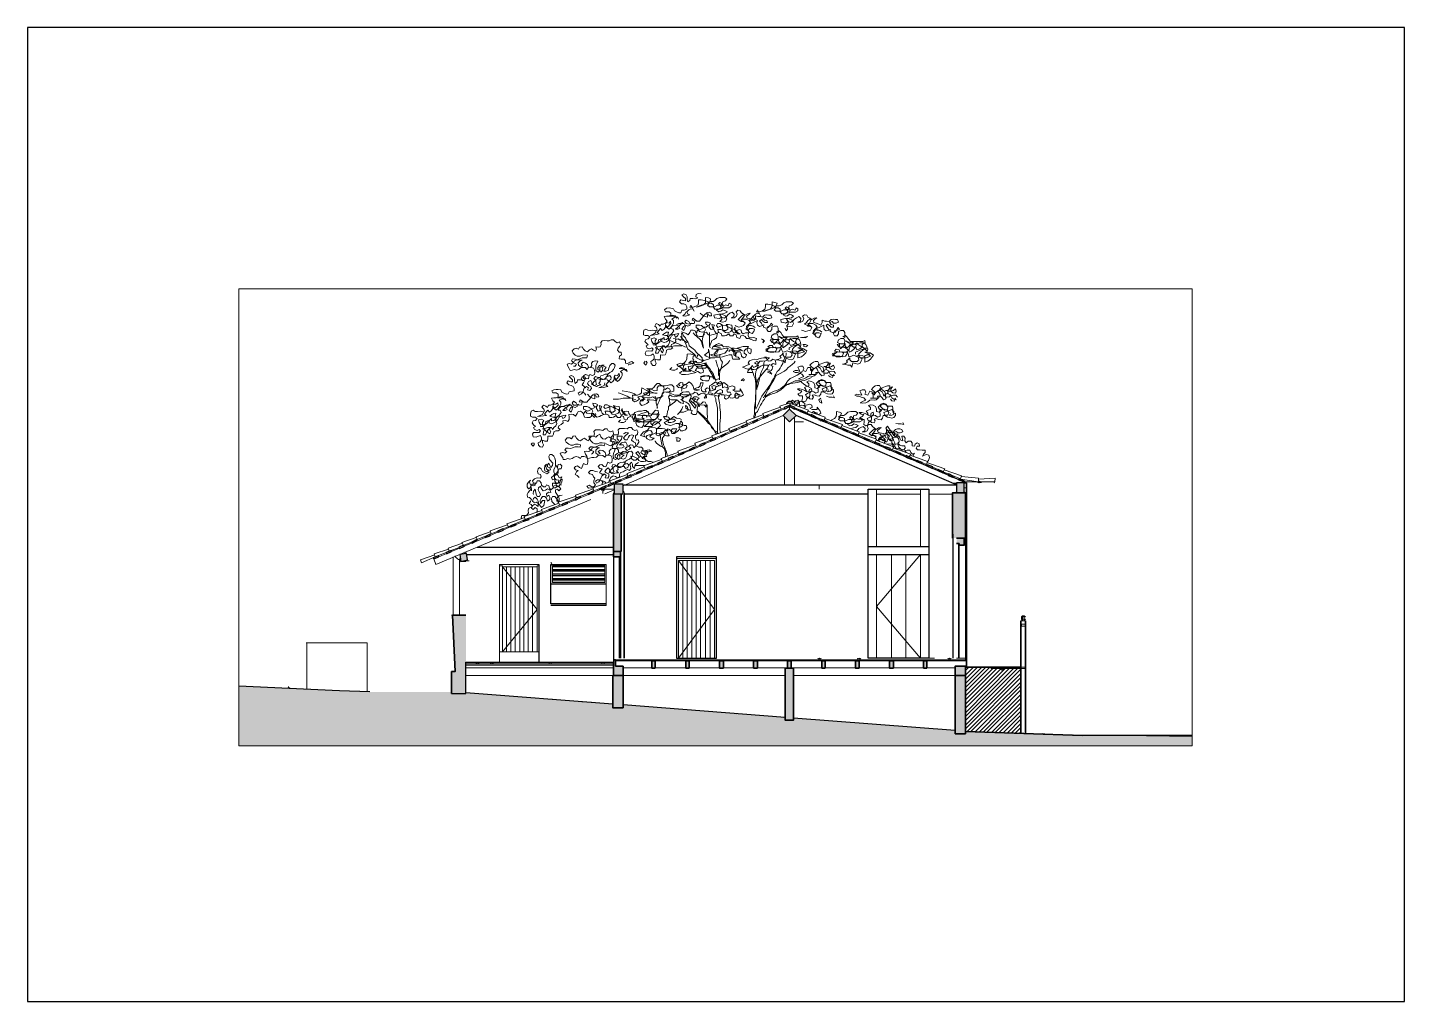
# Paper-space layout 'Layout1' of a CAD drawing. Header units: millimetres. Extents: x 21 to 318, y 103 to 313.
# The model-space entities are those that its viewports show. They can reach past a viewport. Long polylines and large blocks are cut down to what shows.
import ezdxf

# ---------------------------------------------------------------- set-up
doc = ezdxf.new("R2010")
doc.units = ezdxf.units.MM
for name, color, linetype, lineweight in [('A-ALV-___-___-EXI', 250, 'Continuous', 35), ('A-BAS-___-___-EXI', 250, 'Continuous', 25), ('A-COB-___-___-EXI', 250, 'Continuous', 25), ('A-JAN-___-___-EXI', 250, 'Continuous', 25), ('A-PIS-___-___-EXI', 250, 'Continuous', 25), ('A-POR-___-___-EXI', 250, 'Continuous', 25), ('A-VEG-___-___-EXI', 250, 'Continuous', 25)]:
    doc.layers.add(name, color=color, linetype=linetype, lineweight=lineweight)

# ---------------------------------------------------------------- blocks, each defined once
blk = doc.blocks.new('A4 HORIZONTAL - A4-22953793-Não nomeada')
at = {"layer": 'A-COB-___-___-EXI'}
for p, q in [((317.79, 313), (20.79, 313)), ((20.79, 313), (20.79, 103)), ((317.79, 103), (317.79, 313)), ((20.79, 103), (317.79, 103))]:
    blk.add_line(p, q, dxfattribs=at)

msp = doc.modelspace()

# ---------------------------------------------------------------- hatches: boundary and pattern name
at = {"layer": 'A-ALV-___-___-EXI'}
h = msp.add_hatch(color=11, dxfattribs=at)
h.paths.add_polyline_path([(-71889, -8970), (-71889, -7712), (-72113, -7712), (-72113, -8970)])
h.paths.add_polyline_path([(-75652, -8672), (-75599, -8672), (-75599, -7552), (-75780, -7552), (-75780, -8672), (-75727, -8672)])
h.paths.add_polyline_path([(-79436, -8405), (-79277, -8405), (-79277, -7712), (-79500, -7712), (-79500, -8405), (-79479, -8405)])
h.paths.add_polyline_path([(-82976, -8096), (-82666, -8096), (-82666, -6412), (-82954, -6412), (-82901, -7627), (-82976, -7627), (-82976, -8064)])
h.paths.add_polyline_path([(-79479, -5037), (-79319, -5037), (-79319, -3790), (-79479, -3790), (-79479, -4303)])
h.paths.add_polyline_path([(-72028, -4749), (-71889, -4749), (-71889, -3769), (-72169, -3769), (-72169, -4749), (-72081, -4749)])
at = {"layer": 'A-BAS-___-___-EXI', "true_color": 0xcb9898}
msp.add_hatch(color=253, dxfattribs=at).paths.add_polyline_path([(-79851, -9230), (-66998, -9230), (-66998, -9029), (-68478, -9002), (-69373, -9002), (-71889, -8917), (-71889, -8970), (-72113, -8970), (-72113, -8896), (-75599, -8629), (-75599, -8672), (-75780, -8672), (-75780, -8618), (-79277, -8341), (-79277, -8405), (-79500, -8405), (-79500, -8331), (-82666, -8085), (-82666, -8096), (-82976, -8096), (-82976, -8064), (-84736, -8064), (-84736, -8060), (-85395, -8043), (-87562, -7937), (-87562, -9230), (-82421, -9230)])
at = {"layer": 'A-COB-___-___-EXI', "true_color": 0xc19a82}
h = msp.add_hatch(color=33, dxfattribs=at)
h.paths.add_polyline_path([(-72113, -7712), (-71889, -7712), (-71889, -7510), (-72113, -7510)])
h.paths.add_polyline_path([(-79277, -7712), (-79277, -7510), (-79436, -7510), (-79436, -7371), (-79479, -7371), (-79479, -7712)])
h.paths.add_polyline_path([(-75652, -7552), (-75652, -7393), (-75727, -7393), (-75727, -7552)])
h.paths.add_polyline_path([(-78658, -7552), (-78584, -7552), (-78584, -7393), (-78658, -7393)])
h.paths.add_polyline_path([(-77848, -7552), (-77848, -7393), (-77923, -7393), (-77923, -7552)])
h.paths.add_polyline_path([(-74991, -7552), (-74917, -7552), (-74917, -7393), (-74991, -7393)])
h.paths.add_polyline_path([(-74181, -7552), (-74181, -7393), (-74266, -7393), (-74266, -7552)])
h.paths.add_polyline_path([(-77113, -7552), (-77113, -7393), (-77198, -7393), (-77198, -7552)])
h.paths.add_polyline_path([(-72795, -7552), (-72721, -7552), (-72721, -7393), (-72795, -7393)])
h.paths.add_polyline_path([(-76462, -7552), (-76377, -7552), (-76377, -7393), (-76462, -7393)])
h.paths.add_polyline_path([(-73531, -7552), (-73446, -7552), (-73446, -7393), (-73531, -7393)])
h.paths.add_polyline_path([(-82773, -5250), (-82634, -5218), (-82656, -5079), (-82794, -5101)])
h.paths.add_polyline_path([(-83359, -5197), (-83253, -5154), (-83263, -5133), (-83370, -5175)])
h.paths.add_polyline_path([(-79479, -5154), (-79330, -5154), (-79330, -5037), (-79479, -5037)])
h.paths.add_polyline_path([(-83082, -5090), (-82976, -5037), (-82986, -5015), (-83093, -5058)])
h.paths.add_polyline_path([(-82805, -4973), (-82698, -4919), (-82709, -4898), (-82816, -4941)])
h.paths.add_polyline_path([(-71921, -4898), (-71921, -4749), (-72081, -4749), (-72081, -4866), (-72028, -4866), (-72028, -4898)])
h.paths.add_polyline_path([(-82528, -4855), (-82421, -4802), (-82432, -4781), (-82538, -4834)])
h.paths.add_polyline_path([(-82251, -4738), (-82144, -4696), (-82144, -4664), (-82261, -4717)])
h.paths.add_polyline_path([(-81973, -4621), (-81856, -4578), (-81867, -4546), (-81984, -4600)])
h.paths.add_polyline_path([(-81696, -4504), (-81579, -4461), (-81590, -4440), (-81707, -4482)])
h.paths.add_polyline_path([(-81419, -4386), (-81302, -4344), (-81313, -4322), (-81430, -4365)])
h.paths.add_polyline_path([(-81142, -4269), (-81025, -4227), (-81035, -4205), (-81153, -4248)])
h.paths.add_polyline_path([(-80865, -4152), (-80748, -4109), (-80758, -4088), (-80876, -4131)])
h.paths.add_polyline_path([(-80588, -4045), (-80470, -3992), (-80481, -3971), (-80588, -4013)])
h.paths.add_polyline_path([(-80300, -3928), (-80193, -3875), (-80204, -3853), (-80311, -3896)])
h.paths.add_polyline_path([(-80023, -3811), (-79916, -3758), (-79927, -3736), (-80033, -3790)])
h.paths.add_polyline_path([(-79468, -3790), (-79277, -3790), (-79277, -3587), (-79468, -3587)])
h.paths.add_polyline_path([(-71921, -3768), (-71921, -3555), (-72081, -3555), (-72081, -3768)])
h.paths.add_polyline_path([(-79746, -3694), (-79639, -3651), (-79650, -3619), (-79756, -3672)])
h.paths.add_polyline_path([(-79586, -3630), (-79479, -3576), (-79490, -3555), (-79596, -3598)])
h.paths.add_polyline_path([(-79436, -3555), (-79319, -3512), (-79330, -3491), (-79447, -3534)])
h.paths.add_polyline_path([(-71921, -3534), (-71911, -3512), (-72028, -3470), (-72038, -3491)])
h.paths.add_polyline_path([(-79202, -3459), (-79095, -3416), (-79106, -3384), (-79213, -3438)])
h.paths.add_polyline_path([(-72156, -3438), (-72145, -3416), (-72252, -3363), (-72262, -3395)])
h.paths.add_polyline_path([(-78978, -3363), (-78871, -3310), (-78882, -3288), (-78989, -3342)])
h.paths.add_polyline_path([(-72380, -3342), (-72369, -3320), (-72476, -3267), (-72486, -3288)])
h.paths.add_polyline_path([(-78754, -3257), (-78637, -3214), (-78648, -3193), (-78765, -3235)])
h.paths.add_polyline_path([(-72603, -3246), (-72593, -3214), (-72710, -3171), (-72721, -3193)])
h.paths.add_polyline_path([(-78520, -3161), (-78413, -3107), (-78424, -3086), (-78530, -3139)])
h.paths.add_polyline_path([(-72838, -3139), (-72827, -3118), (-72934, -3075), (-72945, -3097)])
h.paths.add_polyline_path([(-78296, -3065), (-78189, -3011), (-78200, -2990), (-78306, -3033)])
h.paths.add_polyline_path([(-73062, -3043), (-73051, -3022), (-73168, -2969), (-73179, -3001)])
h.paths.add_polyline_path([(-78072, -2958), (-77955, -2915), (-77965, -2894), (-78083, -2937)])
h.paths.add_polyline_path([(-73296, -2947), (-73286, -2926), (-73392, -2873), (-73403, -2894)])
h.paths.add_polyline_path([(-77837, -2862), (-77731, -2809), (-77741, -2787), (-77848, -2841)])
h.paths.add_polyline_path([(-73520, -2851), (-73510, -2819), (-73616, -2777), (-73627, -2798)])
h.paths.add_polyline_path([(-77614, -2766), (-77507, -2713), (-77518, -2692), (-77624, -2734)])
h.paths.add_polyline_path([(-73744, -2745), (-73733, -2724), (-73851, -2681), (-73861, -2702)])
h.paths.add_polyline_path([(-77390, -2660), (-77272, -2617), (-77283, -2585), (-77400, -2638)])
h.paths.add_polyline_path([(-73979, -2649), (-73968, -2628), (-74074, -2585), (-74085, -2606)])
h.paths.add_polyline_path([(-77155, -2564), (-77049, -2510), (-77059, -2489), (-77166, -2542)])
h.paths.add_polyline_path([(-74202, -2553), (-74192, -2532), (-74309, -2478), (-74320, -2500)])
h.paths.add_polyline_path([(-76931, -2457), (-76825, -2414), (-76835, -2393), (-76942, -2436)])
h.paths.add_polyline_path([(-74437, -2457), (-74426, -2436), (-74533, -2382), (-74544, -2404)])
h.paths.add_polyline_path([(-76707, -2361), (-76590, -2318), (-76601, -2286), (-76718, -2340)])
h.paths.add_polyline_path([(-74661, -2350), (-74650, -2329), (-74757, -2286), (-74767, -2308), (-74710, -2331)])
h.paths.add_polyline_path([(-76473, -2265), (-76366, -2212), (-76377, -2191), (-76484, -2244)])
h.paths.add_polyline_path([(-74885, -2254), (-74874, -2233), (-74991, -2191), (-75002, -2212), (-74888, -2253)])
h.paths.add_polyline_path([(-75684, -2244), (-75546, -2105), (-75684, -1967), (-75823, -2105)])
h.paths.add_polyline_path([(-76249, -2159), (-76143, -2116), (-76153, -2095), (-76260, -2137)])
h.paths.add_polyline_path([(-75119, -2159), (-75109, -2137), (-75215, -2084), (-75226, -2116)])
h.paths.add_polyline_path([(-75343, -2063), (-75332, -2041), (-75450, -1988), (-75460, -2009)])
h.paths.add_polyline_path([(-76025, -2063), (-75908, -2009), (-75919, -1988), (-76036, -2041)])
h.paths.add_polyline_path([(-75578, -1967), (-75567, -1935), (-75673, -1892), (-75684, -1913)])
h.paths.add_polyline_path([(-75791, -1967), (-75684, -1913), (-75695, -1892), (-75801, -1935)])

# ---------------------------------------------------------------- linework, layer by layer
at = {"layer": 'A-ALV-___-___-EXI'}
for p, q in [((-71868, -3555), (-71868, -7531)), ((-79319, -3790), (-79319, -5037)), ((-79255, -7339), (-79255, -3811)), ((-79319, -5037), (-79330, -5037)), ((-79330, -5037), (-79330, -5154)), ((-70695, -8957), (-70695, -6529)), ((-70599, -6529), (-70599, -8961)), ((-79436, -7371), (-79479, -7371)), ((-79436, -7510), (-79436, -7371)), ((-79479, -7441), (-79479, -7510)), ((-79479, -7510), (-79479, -7712)), ((-79479, -7712), (-79277, -7712)), ((-79277, -7510), (-79436, -7510)), ((-79277, -7712), (-79277, -7510)), ((-75727, -7552), (-75652, -7552)), ((-72113, -7712), (-72113, -8970)), ((-71889, -8970), (-71889, -7712)), ((-71868, -7531), (-70695, -7531)), ((-72113, -8970), (-71889, -8970))]:
    msp.add_line(p, q, dxfattribs=at)
at = {"layer": 'A-ALV-___-___-EXI', "color": 28, "lineweight": 15}
for p, q in [((-78885, -3800), (-79255, -3800)), ((-79255, -6651), (-79255, -3811)), ((-78946, -3608), (-78885, -3608)), ((-77262, -3800), (-78125, -3800)), ((-72102, -3769), (-72102, -3758)), ((-71921, -3768), (-71911, -3768)), ((-79673, -4941), (-79479, -4941)), ((-79673, -5101), (-79479, -5101)), ((-82954, -6412), (-82976, -6412)), ((-82954, -6454), (-82952, -6454)), ((-82954, -6508), (-82950, -6508)), ((-70599, -6529), (-70695, -6529)), ((-70695, -6529), (-70599, -6529)), ((-70599, -6444), (-70685, -6444)), ((-70663, -6529), (-70663, -6422)), ((-70621, -6422), (-70621, -6529)), ((-82941, -6710), (-82944, -6710)), ((-70674, -6604), (-70695, -6604)), ((-70674, -6604), (-70610, -6604)), ((-86099, -7009), (-86111, -7009)), ((-82933, -7019), (-82928, -7019)), ((-79362, -6911), (-79362, -7339)), ((-79330, -6911), (-79330, -7339)), ((-79255, -7339), (-79255, -6911)), ((-82922, -7169), (-82921, -7169)), ((-82922, -7222), (-82919, -7222)), ((-82922, -7275), (-82916, -7275)), ((-82912, -7425), (-82910, -7425)), ((-72038, -7339), (-72081, -7339)), ((-71868, -7339), (-71889, -7339)), ((-82912, -7478), (-82907, -7478)), ((-82912, -7520), (-82906, -7520)), ((-71889, -7606), (-71815, -7531)), ((-71889, -7702), (-71719, -7531)), ((-71889, -7787), (-71633, -7531)), ((-71889, -7883), (-71537, -7531)), ((-71889, -7968), (-71452, -7531)), ((-71889, -8053), (-71367, -7531)), ((-71889, -8149), (-71271, -7531)), ((-71889, -8235), (-71186, -7531)), ((-71889, -8331), (-71090, -7531)), ((-71889, -8416), (-71004, -7531)), ((-71889, -8512), (-70919, -7531)), ((-71889, -8597), (-70823, -7531)), ((-71889, -8682), (-70738, -7531)), ((-71889, -8778), (-70695, -7574)), ((-71889, -8864), (-70695, -7670)), ((-70695, -7531), (-70599, -7531)), ((-70599, -7531), (-70695, -7531)), ((-85964, -8015), (-85960, -8011)), ((-71857, -8917), (-70695, -7755)), ((-71772, -8917), (-70695, -7851)), ((-71683, -8924), (-70695, -7936)), ((-84772, -8059), (-84766, -8053)), ((-82632, -8088), (-82634, -8085)), ((-71590, -8927), (-70695, -8021)), ((-71505, -8928), (-70695, -8117)), ((-71420, -8928), (-70695, -8203)), ((-71332, -8936), (-70695, -8299)), ((-78987, -8364), (-78989, -8363)), ((-76827, -8535), (-76825, -8533)), ((-76428, -8567), (-76430, -8565)), ((-75816, -8616), (-75823, -8608)), ((-71250, -8938), (-70695, -8384)), ((-71164, -8938), (-70695, -8480)), ((-71075, -8945), (-70695, -8565)), ((-74849, -8686), (-74853, -8682)), ((-70982, -8948), (-70695, -8650)), ((-70898, -8949), (-70695, -8746)), ((-70813, -8949), (-70695, -8832)), ((-70724, -8956), (-70695, -8928)), ((-70631, -8960), (-70599, -8960)), ((-69878, -8985), (-69874, -8981))]:
    msp.add_line(p, q, dxfattribs=at)
at = {"layer": 'A-ALV-___-___-EXI', "color": 38, "lineweight": 35}
for p, q in [((-71889, -7531), (-71868, -7531)), ((-70695, -7531), (-70695, -8957))]:
    msp.add_line(p, q, dxfattribs=at)
at = {"layer": 'A-ALV-___-___-EXI'}
for points in [[(-79468, -3790), (-79479, -3790), (-79479, -5037)], [(-71921, -4749), (-71889, -4749), (-71889, -3769), (-72169, -3769), (-72169, -4749)], [(-72081, -4866), (-72028, -4866), (-72028, -4898), (-71921, -4898), (-71921, -4749), (-72081, -4749)], [(-79330, -5037), (-79479, -5037), (-79479, -5154), (-79330, -5154)], [(-82666, -6412), (-82954, -6412), (-82901, -7627), (-82976, -7627), (-82976, -8096), (-82976, -8064)], [(-79479, -7712), (-79500, -7712), (-79500, -8405), (-79277, -8405), (-79277, -7712)]]:
    msp.add_lwpolyline(points, dxfattribs=at)
at = {"layer": 'A-ALV-___-___-EXI', "color": 28, "lineweight": 15, "flags": 128}
for points in [[(-71889, -4749), (-71889, -4898), (-71921, -4898)], [(-70685, -6497), (-70685, -6444), (-70663, -6422), (-70621, -6422), (-70599, -6444)], [(-70599, -6646), (-70685, -6646), (-70685, -6614)], [(-84798, -8053), (-84798, -7009), (-86099, -7009), (-86099, -8008)], [(-70599, -7563), (-71346, -7563), (-71026, -7563)]]:
    msp.add_lwpolyline(points, dxfattribs=at)
msp.add_lwpolyline([(-70599, -6497), (-70621, -6529), (-70663, -6529), (-70685, -6497)], close=True, dxfattribs=at)
at = {"layer": 'A-ALV-___-___-EXI'}
for points in [[(-78584, -7552), (-78584, -7393), (-78658, -7393), (-78658, -7552)], [(-77848, -7552), (-77848, -7393), (-77923, -7393), (-77923, -7552)], [(-77113, -7552), (-77113, -7393), (-77198, -7393), (-77198, -7552)], [(-76377, -7552), (-76377, -7393), (-76462, -7393), (-76462, -7552)], [(-75727, -7552), (-75780, -7552), (-75780, -8672), (-75599, -8672), (-75599, -7552), (-75652, -7552), (-75652, -7393), (-75727, -7393)], [(-74917, -7552), (-74917, -7393), (-74991, -7393), (-74991, -7552)], [(-74181, -7552), (-74181, -7393), (-74266, -7393), (-74266, -7552)], [(-73446, -7552), (-73446, -7393), (-73531, -7393), (-73531, -7552)], [(-72721, -7552), (-72721, -7393), (-72795, -7393), (-72795, -7552)], [(-71889, -7712), (-71889, -7510), (-72113, -7510), (-72113, -7712)]]:
    msp.add_lwpolyline(points, close=True, dxfattribs=at)
at = {"layer": 'A-ALV-___-___-EXI', "color": 248, "lineweight": 9}
for points in [[(-72082, -3757), (-72088, -3759), (-72093, -3762), (-72099, -3766)], [(-71900, -3769), (-71905, -3760), (-71912, -3753), (-71920, -3748)]]:
    msp.add_open_spline(points, degree=3, dxfattribs=at)
at = {"layer": 'A-ALV-___-___-EXI', "color": 28, "lineweight": 15}
for points in [[(-75076, -7340), (-75073, -7358), (-75058, -7371), (-75039, -7371)], [(-75054, -7340), (-75052, -7346), (-75046, -7350), (-75039, -7350)], [(-75039, -7371), (-75021, -7371), (-75005, -7358), (-75002, -7340)], [(-75039, -7350), (-75032, -7350), (-75027, -7346), (-75024, -7340)], [(-74223, -7340), (-74220, -7358), (-74205, -7371), (-74186, -7371)], [(-74201, -7340), (-74199, -7346), (-74193, -7350), (-74186, -7350)], [(-74186, -7371), (-74168, -7371), (-74153, -7358), (-74150, -7340)], [(-74186, -7350), (-74180, -7350), (-74174, -7346), (-74172, -7340)], [(-82453, -7425), (-82450, -7443), (-82434, -7457), (-82416, -7457)], [(-82431, -7425), (-82428, -7431), (-82423, -7435), (-82416, -7435)], [(-79738, -7441), (-79731, -7451), (-79721, -7457), (-79708, -7457)], [(-79708, -7457), (-79696, -7457), (-79685, -7451), (-79678, -7441)], [(-71132, -7531), (-71139, -7538), (-71143, -7547), (-71143, -7558)], [(-71143, -7558), (-71143, -7578), (-71126, -7595), (-71106, -7595)], [(-71106, -7542), (-71115, -7542), (-71122, -7549), (-71122, -7558)], [(-71122, -7558), (-71122, -7567), (-71115, -7574), (-71106, -7574)], [(-71090, -7558), (-71090, -7549), (-71097, -7542), (-71106, -7542)], [(-71106, -7595), (-71085, -7595), (-71068, -7578), (-71068, -7558)], [(-71106, -7574), (-71097, -7574), (-71090, -7567), (-71090, -7558)], [(-71068, -7558), (-71068, -7547), (-71073, -7538), (-71079, -7531)], [(-70908, -7532), (-70905, -7550), (-70890, -7563), (-70871, -7563)], [(-70886, -7532), (-70884, -7538), (-70878, -7542), (-70871, -7542)], [(-70871, -7563), (-70853, -7563), (-70837, -7550), (-70834, -7532)], [(-70871, -7542), (-70864, -7542), (-70859, -7538), (-70856, -7532)], [(-70258, -8960), (-70257, -8965), (-70255, -8970), (-70253, -8974)], [(-70236, -8960), (-70233, -8966), (-70228, -8970), (-70221, -8970)], [(-70221, -8970), (-70214, -8970), (-70208, -8966), (-70206, -8960)], [(-70190, -8975), (-70187, -8971), (-70185, -8966), (-70184, -8960)]]:
    msp.add_open_spline(points, degree=3, dxfattribs=at)
at = {"layer": 'A-BAS-___-___-EXI'}
for p, q in [((-85395, -8043), (-87562, -7937)), ((-84736, -8060), (-85395, -8043)), ((-79500, -8331), (-82666, -8085)), ((-75780, -8618), (-79277, -8341)), ((-72113, -8896), (-75599, -8629)), ((-66998, -9029), (-68478, -9002))]:
    msp.add_line(p, q, dxfattribs=at)
at = {"layer": 'A-BAS-___-___-EXI', "color": 28, "lineweight": 15}
for p, q in [((-86818, -7973), (-86813, -7968)), ((-86493, -7946), (-86493, -7968)), ((-82459, -8102), (-82453, -8096)), ((-81825, -8151), (-81824, -8149)), ((-81628, -8166), (-81622, -8160)), ((-80994, -8215), (-80993, -8213)), ((-80796, -8230), (-80790, -8224)), ((-80163, -8279), (-80161, -8277)), ((-79951, -8296), (-79959, -8288)), ((-78015, -8441), (-78019, -8437)), ((-69559, -8996), (-69555, -8992)), ((-67776, -9015), (-67774, -9013))]:
    msp.add_line(p, q, dxfattribs=at)
at = {"layer": 'A-BAS-___-___-EXI'}
msp.add_lwpolyline([(-67005, -9002), (-69373, -9002), (-71889, -8917), (-69373, -9002)], dxfattribs=at)
at = {"layer": 'A-BAS-___-___-EXI', "color": 28, "lineweight": 15}
for points in [[(-86488, -7968), (-86502, -7968), (-86514, -7976), (-86520, -7987)], [(-86454, -7990), (-86460, -7977), (-86473, -7968), (-86488, -7968)]]:
    msp.add_open_spline(points, degree=3, dxfattribs=at)
at = {"layer": 'A-COB-___-___-EXI', "color": 28, "lineweight": 15}
for p, q in [((-75793, -1961), (-76143, -2115)), ((-75865, -1967), (-75918, -1989)), ((-75759, -1849), (-75748, -1849)), ((-75684, -1913), (-75673, -1892)), ((-75684, -1913), (-75684, -1967)), ((-75441, -2018), (-75575, -1960)), ((-75568, -1939), (-75451, -1990)), ((-75224, -2111), (-75342, -2061)), ((-79277, -3619), (-75823, -2105)), ((-76681, -2352), (-77092, -2532)), ((-76475, -2261), (-76592, -2312)), ((-76171, -2127), (-76388, -2223)), ((-75791, -2137), (-75791, -3608)), ((-75578, -2137), (-75578, -3608)), ((-75578, -2244), (-75387, -2244)), ((-75387, -2173), (-75546, -2105)), ((-75000, -2208), (-75118, -2157)), ((-75109, -2138), (-74968, -2199)), ((-74532, -2409), (-74932, -2237)), ((-74876, -2237), (-74757, -2286)), ((-77346, -2644), (-77532, -2725)), ((-77157, -2560), (-77274, -2612)), ((-72081, -3598), (-74888, -2388)), ((-74268, -2523), (-74434, -2452)), ((-74083, -2603), (-74202, -2552)), ((-73860, -2699), (-73978, -2648)), ((-78011, -2936), (-78236, -3035)), ((-78081, -2941), (-78199, -2993)), ((-77848, -2841), (-78012, -2911)), ((-77838, -2860), (-77956, -2912)), ((-77615, -2762), (-77796, -2842)), ((-73611, -2806), (-73803, -2724)), ((-73735, -2726), (-73616, -2777)), ((-73380, -2905), (-73518, -2846)), ((-73376, -2881), (-73169, -2972)), ((-73177, -2993), (-73294, -2943)), ((-78676, -3228), (-78940, -3344)), ((-78797, -3257), (-78880, -3292)), ((-78525, -3137), (-78672, -3201)), ((-78520, -3160), (-78638, -3211)), ((-78297, -3061), (-78500, -3151)), ((-78304, -3039), (-78421, -3091)), ((-72943, -3094), (-73061, -3043)), ((-73052, -3023), (-72881, -3097)), ((-72719, -3190), (-72838, -3139)), ((-72731, -3161), (-72694, -3177)), ((-72459, -3302), (-72602, -3241)), ((-72595, -3221), (-72478, -3272)), ((-79445, -3538), (-79489, -3557)), ((-79170, -3416), (-79382, -3510)), ((-79198, -3458), (-79320, -3511)), ((-78946, -3320), (-79105, -3388)), ((-78979, -3361), (-79096, -3413)), ((-72260, -3388), (-72377, -3337)), ((-72369, -3320), (-72253, -3367)), ((-72035, -3485), (-72154, -3434)), ((-71282, -3534), (-71921, -3534)), ((-71921, -3534), (-71921, -3555)), ((-71921, -3555), (-71868, -3555)), ((-71921, -3555), (-71868, -3555)), ((-80024, -3808), (-80234, -3895)), ((-79905, -3726), (-80204, -3853)), ((-79746, -3692), (-79979, -3789)), ((-79479, -3694), (-79799, -3694)), ((-79673, -3790), (-79468, -3704)), ((-79595, -3601), (-79648, -3623)), ((-79587, -3626), (-79640, -3648)), ((-79468, -3576), (-79532, -3603)), ((-78885, -3608), (-79255, -3608)), ((-75387, -3608), (-78125, -3608)), ((-75045, -3694), (-75045, -3608)), ((-72081, -3608), (-74888, -3608)), ((-72859, -3800), (-73808, -3800)), ((-72169, -3800), (-72678, -3800)), ((-72166, -3566), (-72081, -3566)), ((-71921, -3566), (-71868, -3566)), ((-71868, -3662), (-71921, -3662)), ((-80753, -4111), (-81026, -4225)), ((-80641, -4035), (-80805, -4105)), ((-80588, -4042), (-80748, -4109)), ((-80301, -3923), (-80511, -4011)), ((-81387, -4344), (-81675, -4471)), ((-81377, -4371), (-81581, -4456)), ((-81065, -4241), (-81304, -4341)), ((-81014, -4195), (-81094, -4227)), ((-82252, -4735), (-82466, -4825)), ((-81974, -4620), (-82144, -4691)), ((-81750, -4504), (-81866, -4550)), ((-81689, -4501), (-81858, -4572)), ((-82813, -4948), (-82985, -5018)), ((-82807, -4967), (-82977, -5037)), ((-82530, -4851), (-82721, -4931)), ((-82496, -4813), (-82707, -4903)), ((-82421, -4781), (-82430, -4785)), ((-82421, -4941), (-79968, -4941)), ((-83085, -5082), (-83253, -5153)), ((-82901, -5133), (-82890, -5165)), ((-82709, -5239), (-82593, -5239)), ((-82652, -5101), (-82593, -5101)), ((-81923, -5101), (-79968, -5101))]:
    msp.add_line(p, q, dxfattribs=at)
at = {"layer": 'A-COB-___-___-EXI', "color": 18, "lineweight": 25}
msp.add_line((-79468, -3758), (-79479, -3790), dxfattribs=at)
at = {"layer": 'A-COB-___-___-EXI'}
for p, q in [((-72081, -3608), (-79255, -3608)), ((-73989, -3800), (-79255, -3800)), ((-82421, -4941), (-79479, -4941)), ((-73989, -4930), (-72678, -4930)), ((-82656, -5101), (-79479, -5101)), ((-73989, -5101), (-72678, -5101))]:
    msp.add_line(p, q, dxfattribs=at)
at = {"layer": 'A-COB-___-___-EXI', "color": 28, "lineweight": 15, "flags": 128}
for points in [[(-75977, -2015), (-76238, -2127), (-76601, -2286), (-76912, -2424)], [(-76238, -2127), (-76260, -2063), (-75887, -1924)], [(-75800, -1938), (-75865, -1967), (-75897, -1903), (-75695, -1839)], [(-75695, -1839), (-75673, -1881), (-75721, -1903)], [(-75311, -2052), (-75279, -1988), (-75663, -1849), (-75673, -1892)], [(-75333, -2042), (-75311, -2052), (-75218, -2092)], [(-74937, -2210), (-74917, -2137), (-75290, -2009)], [(-76963, -2446), (-76995, -2382), (-76622, -2244)], [(-76601, -2286), (-76622, -2222), (-76249, -2084)], [(-74576, -2361), (-74544, -2297), (-74927, -2169)], [(-74651, -2330), (-74576, -2361), (-74202, -2521), (-73840, -2681), (-73780, -2706)], [(-74202, -2521), (-74181, -2457), (-74554, -2318)], [(-77699, -2777), (-77731, -2702), (-77347, -2564)], [(-76941, -2437), (-76963, -2446), (-77336, -2606), (-77518, -2692)], [(-77336, -2606), (-77358, -2542), (-76985, -2404)], [(-73840, -2681), (-73808, -2617), (-74192, -2478)], [(-73467, -2841), (-73446, -2777), (-73819, -2638)], [(-78436, -3092), (-78456, -3033), (-78083, -2894)], [(-78073, -2933), (-78093, -2873), (-77720, -2734)], [(-77622, -2741), (-77699, -2777), (-77738, -2794)], [(-73510, -2822), (-73467, -2841), (-73393, -2874)], [(-73103, -2998), (-73072, -2937), (-73456, -2798)], [(-72828, -3119), (-72731, -3161), (-72710, -3097), (-73083, -2958)], [(-79170, -3416), (-79191, -3352), (-78818, -3214)], [(-78762, -3241), (-78797, -3257), (-78829, -3193), (-78456, -3054)], [(-72369, -3320), (-72337, -3257), (-72721, -3118)], [(-79692, -3640), (-79905, -3726), (-79927, -3662), (-79554, -3534)], [(-79534, -3573), (-79564, -3512), (-79181, -3374)], [(-79341, -3520), (-79468, -3576), (-79468, -3587)], [(-72209, -3384), (-71996, -3470), (-71974, -3406), (-72348, -3278)], [(-71996, -3480), (-71612, -3534), (-71612, -3459), (-71974, -3416)], [(-71612, -3534), (-71260, -3534), (-71250, -3459), (-71612, -3480)], [(-80310, -3898), (-80641, -4035), (-80673, -3971), (-80289, -3843)], [(-80279, -3884), (-80300, -3821), (-79916, -3683)], [(-79714, -3788), (-79714, -3779), (-79714, -3736)], [(-73989, -4930), (-72678, -4930), (-72678, -3694), (-72859, -3694), (-72859, -4930)], [(-73808, -4930), (-73808, -3694), (-73989, -3694)], [(-83359, -5197), (-83317, -5314), (-79968, -3913)], [(-81152, -4250), (-81387, -4344), (-81409, -4280), (-81025, -4152)], [(-80874, -4134), (-81014, -4195), (-81035, -4131), (-80662, -3992)], [(-81706, -4484), (-81750, -4504), (-81782, -4440), (-81398, -4301)], [(-82722, -4903), (-82752, -4845), (-82443, -4738)], [(-82123, -4653), (-82421, -4781), (-82443, -4717), (-82144, -4610)], [(-81945, -4582), (-82123, -4653), (-82144, -4589), (-81771, -4461)], [(-83092, -5061), (-83327, -5154), (-83349, -5090), (-83039, -4983)], [(-83030, -5033), (-83050, -4962), (-82741, -4855)], [(-73989, -5101), (-72678, -5101), (-72678, -4930)], [(-83327, -5154), (-83626, -5282), (-83647, -5218), (-83338, -5111)]]:
    msp.add_lwpolyline(points, dxfattribs=at)
at = {"layer": 'A-COB-___-___-EXI'}
for points in [[(-76025, -2063), (-75908, -2009), (-75919, -1988), (-76036, -2041)], [(-75567, -1935), (-75673, -1892), (-75684, -1913), (-75578, -1967)], [(-75450, -1988), (-75460, -2009), (-75343, -2063), (-75332, -2041)], [(-76707, -2361), (-76590, -2318), (-76601, -2286), (-76718, -2340)], [(-76377, -2191), (-76484, -2244), (-76473, -2265), (-76366, -2212)], [(-76143, -2116), (-76153, -2095), (-76260, -2137), (-76249, -2159)], [(-75226, -2116), (-75119, -2159), (-75109, -2137), (-75215, -2084)], [(-74991, -2191), (-75002, -2212), (-74885, -2254), (-74874, -2233)], [(-74661, -2350), (-74650, -2329), (-74757, -2286), (-74767, -2308)], [(-77390, -2660), (-77272, -2617), (-77283, -2585), (-77400, -2638)], [(-77155, -2564), (-77049, -2510), (-77059, -2489), (-77166, -2542)], [(-76835, -2393), (-76942, -2436), (-76931, -2457), (-76825, -2414)], [(-74437, -2457), (-74426, -2436), (-74533, -2382), (-74544, -2404)], [(-74202, -2553), (-74192, -2532), (-74309, -2478), (-74320, -2500)], [(-74085, -2606), (-73979, -2649), (-73968, -2628), (-74074, -2585)], [(-77955, -2915), (-77965, -2894), (-78083, -2937), (-78072, -2958)], [(-77837, -2862), (-77731, -2809), (-77741, -2787), (-77848, -2841)], [(-77614, -2766), (-77507, -2713), (-77518, -2692), (-77624, -2734)], [(-73744, -2745), (-73733, -2724), (-73851, -2681), (-73861, -2702)], [(-73520, -2851), (-73510, -2819), (-73616, -2777), (-73627, -2798)], [(-73296, -2947), (-73286, -2926), (-73392, -2873), (-73403, -2894)], [(-73062, -3043), (-73051, -3022), (-73168, -2969), (-73179, -3001)], [(-78637, -3214), (-78648, -3193), (-78765, -3235), (-78754, -3257)], [(-78520, -3161), (-78413, -3107), (-78424, -3086), (-78530, -3139)], [(-78296, -3065), (-78189, -3011), (-78200, -2990), (-78306, -3033)], [(-72945, -3097), (-72838, -3139), (-72827, -3118), (-72934, -3075)], [(-72603, -3246), (-72593, -3214), (-72710, -3171), (-72721, -3193)], [(-79586, -3630), (-79479, -3576), (-79490, -3555), (-79596, -3598)], [(-79447, -3534), (-79436, -3555), (-79319, -3512), (-79330, -3491)], [(-79202, -3459), (-79095, -3416), (-79106, -3384), (-79213, -3438)], [(-78978, -3363), (-78871, -3310), (-78882, -3288), (-78989, -3342)], [(-72380, -3342), (-72369, -3320), (-72476, -3267), (-72486, -3288)], [(-72156, -3438), (-72145, -3416), (-72252, -3363), (-72262, -3395)], [(-72081, -3555), (-72081, -3768), (-71921, -3768), (-71921, -3555)], [(-80300, -3928), (-80193, -3875), (-80204, -3853), (-80311, -3896)], [(-80033, -3790), (-80023, -3811), (-79916, -3758), (-79927, -3736)], [(-79650, -3619), (-79756, -3672), (-79746, -3694), (-79639, -3651)], [(-79468, -3790), (-79277, -3790), (-79277, -3587), (-79468, -3587)], [(-80865, -4152), (-80748, -4109), (-80758, -4088), (-80876, -4131)], [(-80588, -4045), (-80470, -3992), (-80481, -3971), (-80588, -4013)], [(-81696, -4504), (-81579, -4461), (-81590, -4440), (-81707, -4482)], [(-81430, -4365), (-81419, -4386), (-81302, -4344), (-81313, -4322)], [(-81142, -4269), (-81025, -4227), (-81035, -4205), (-81153, -4248)], [(-82251, -4738), (-82144, -4696), (-82144, -4664), (-82261, -4717)], [(-81973, -4621), (-81856, -4578), (-81867, -4546), (-81984, -4600)], [(-83082, -5090), (-82976, -5037), (-82986, -5015), (-83093, -5058)], [(-82709, -4898), (-82816, -4941), (-82805, -4973), (-82698, -4919)], [(-82528, -4855), (-82421, -4802), (-82432, -4781), (-82538, -4834)], [(-83359, -5197), (-83253, -5154), (-83263, -5133), (-83370, -5175)], [(-82634, -5218), (-82656, -5079), (-82794, -5101), (-82773, -5250)]]:
    msp.add_lwpolyline(points, close=True, dxfattribs=at)
for points in [[(-72081, -3598), (-75546, -2105), (-75684, -1967), (-75823, -2105), (-75684, -2244), (-75546, -2105)], [(-75684, -1913), (-75695, -1892), (-75801, -1935), (-75791, -1967), (-75684, -1913), (-71921, -3534), (-71911, -3512), (-72028, -3470), (-72038, -3491), (-71921, -3534)]]:
    msp.add_lwpolyline(points, dxfattribs=at)
at = {"layer": 'A-COB-___-___-EXI', "color": 248, "lineweight": 9}
for points in [[(-75673, -1796), (-75706, -1794), (-75737, -1812), (-75751, -1842)], [(-75674, -1807), (-75702, -1805), (-75728, -1820), (-75741, -1845)], [(-75613, -1854), (-75622, -1827), (-75646, -1809), (-75674, -1807)], [(-75603, -1852), (-75612, -1821), (-75641, -1798), (-75673, -1796)], [(-71275, -3556), (-71273, -3554), (-71270, -3552), (-71268, -3550)], [(-79245, -3800), (-79243, -3776), (-79254, -3753), (-79273, -3739)], [(-82693, -5049), (-82682, -5056), (-82670, -5063), (-82658, -5069)], [(-82892, -5156), (-82864, -5183), (-82833, -5206), (-82800, -5226)], [(-82783, -5235), (-82780, -5237), (-82777, -5238), (-82775, -5240)]]:
    msp.add_open_spline(points, degree=3, dxfattribs=at)
at = {"layer": 'A-COB-___-___-EXI', "color": 28, "lineweight": 15}
for points in [[(-75039, -2201), (-75046, -2201), (-75052, -2203), (-75057, -2206)], [(-75005, -2224), (-75010, -2211), (-75024, -2201), (-75039, -2201)], [(-71585, -3523), (-71604, -3523), (-71619, -3536), (-71622, -3554)], [(-71585, -3544), (-71592, -3544), (-71598, -3549), (-71600, -3554)], [(-71549, -3554), (-71552, -3536), (-71567, -3523), (-71585, -3523)], [(-71571, -3554), (-71573, -3549), (-71579, -3544), (-71585, -3544)], [(-79745, -3693), (-79743, -3712), (-79727, -3726), (-79708, -3726)], [(-79724, -3684), (-79724, -3685), (-79724, -3687), (-79724, -3688)], [(-79724, -3688), (-79724, -3697), (-79717, -3704), (-79708, -3704)], [(-79708, -3726), (-79688, -3726), (-79671, -3709), (-79671, -3688)], [(-79708, -3704), (-79699, -3704), (-79692, -3697), (-79692, -3688)], [(-79692, -3688), (-79692, -3682), (-79695, -3677), (-79700, -3675)], [(-79671, -3688), (-79671, -3680), (-79674, -3672), (-79678, -3666)]]:
    msp.add_open_spline(points, degree=3, dxfattribs=at)
at = {"layer": 'A-JAN-___-___-EXI', "color": 28, "lineweight": 15}
for p, q in [((-82944, -6412), (-82944, -5154)), ((-80832, -5314), (-80638, -5314)), ((-80832, -5314), (-80638, -5314)), ((-80832, -5314), (-80769, -5314)), ((-80801, -5346), (-80638, -5346)), ((-80339, -5314), (-79968, -5314)), ((-80339, -5314), (-79968, -5314)), ((-80339, -5314), (-80311, -5314)), ((-80339, -5346), (-79968, -5346)), ((-80638, -5367), (-80801, -5367)), ((-80638, -5431), (-80801, -5431)), ((-80638, -5463), (-80801, -5463)), ((-80638, -5527), (-80801, -5527)), ((-80638, -5559), (-80801, -5559)), ((-80638, -5623), (-80801, -5623)), ((-79968, -5367), (-80339, -5367)), ((-79968, -5431), (-80339, -5431)), ((-79968, -5463), (-80339, -5463)), ((-79968, -5527), (-80339, -5527)), ((-79968, -5559), (-80339, -5559)), ((-79968, -5623), (-80339, -5623)), ((-79671, -5367), (-79673, -5367)), ((-79671, -5431), (-79673, -5431)), ((-79671, -5463), (-79673, -5463)), ((-79671, -5527), (-79673, -5527)), ((-79671, -5559), (-79673, -5559)), ((-79671, -5623), (-79673, -5623)), ((-80638, -5740), (-80832, -5740)), ((-80638, -5655), (-80801, -5655)), ((-79968, -5655), (-80339, -5655)), ((-79968, -5708), (-80339, -5708)), ((-79968, -5740), (-80339, -5740)), ((-79671, -5655), (-79673, -5655)), ((-80638, -6167), (-80832, -6167)), ((-80832, -6167), (-80638, -6167)), ((-80638, -6199), (-80832, -6199)), ((-79968, -6167), (-80339, -6167)), ((-80339, -6167), (-79968, -6167)), ((-80339, -6167), (-80311, -6167)), ((-79968, -6199), (-80339, -6199))]:
    msp.add_line(p, q, dxfattribs=at)
at = {"layer": 'A-JAN-___-___-EXI'}
for p, q in [((-80801, -5346), (-79671, -5346)), ((-79671, -5367), (-80801, -5367)), ((-79671, -5431), (-80801, -5431)), ((-79671, -5463), (-80801, -5463)), ((-79671, -5527), (-80801, -5527)), ((-79671, -5559), (-80801, -5559)), ((-79671, -5623), (-80801, -5623)), ((-79639, -5740), (-80833, -5740)), ((-79671, -5655), (-80801, -5655)), ((-79671, -5708), (-80801, -5708)), ((-79639, -6199), (-80833, -6199))]:
    msp.add_line(p, q, dxfattribs=at)
at = {"layer": 'A-JAN-___-___-EXI', "color": 28, "lineweight": 15, "flags": 128}
for points in [[(-82805, -6412), (-82805, -5197), (-82784, -5197), (-82784, -5250), (-82666, -5250)], [(-80638, -5708), (-80801, -5708), (-80801, -5346)], [(-79673, -5314), (-79639, -5314), (-79639, -5740), (-79673, -5740)], [(-79673, -5314), (-79639, -5314), (-79639, -6167), (-79673, -6167)], [(-79673, -5346), (-79671, -5346), (-79671, -5708), (-79673, -5708)], [(-79673, -6167), (-79639, -6167), (-79639, -6199), (-79673, -6199)]]:
    msp.add_lwpolyline(points, dxfattribs=at)
at = {"layer": 'A-JAN-___-___-EXI'}
msp.add_lwpolyline([(-79639, -6167), (-80833, -6167), (-80833, -5314), (-79639, -5314)], dxfattribs=at)
at = {"layer": 'A-JAN-___-___-EXI', "color": 28, "lineweight": 15}
for points in [[(-80812, -5309), (-80812, -5295), (-80819, -5282), (-80831, -5276)], [(-80831, -5341), (-80819, -5335), (-80812, -5322), (-80812, -5309)]]:
    msp.add_open_spline(points, degree=3, dxfattribs=at)
at = {"layer": 'A-PIS-___-___-EXI', "color": 28, "lineweight": 15}
for p, q in [((-82016, -7425), (-81078, -7425)), ((-78658, -7393), (-79436, -7393)), ((-77923, -7393), (-78584, -7393)), ((-78125, -7339), (-77262, -7339)), ((-77198, -7393), (-77848, -7393)), ((-76462, -7393), (-77113, -7393)), ((-75727, -7393), (-76377, -7393)), ((-74991, -7393), (-75652, -7393)), ((-74266, -7393), (-74917, -7393)), ((-73531, -7393), (-74181, -7393)), ((-73989, -7339), (-72560, -7339)), ((-72795, -7393), (-73446, -7393)), ((-79479, -7457), (-82666, -7457)), ((-79479, -7488), (-82666, -7488)), ((-79479, -7542), (-82666, -7542)), ((-79500, -7712), (-82666, -7712)), ((-79277, -7542), (-78658, -7542)), ((-75780, -7712), (-79277, -7712)), ((-78584, -7542), (-77923, -7542)), ((-77848, -7542), (-77198, -7542)), ((-77113, -7542), (-76462, -7542)), ((-76377, -7542), (-75727, -7542)), ((-75652, -7542), (-74991, -7542)), ((-72113, -7712), (-75599, -7712)), ((-74917, -7542), (-74266, -7542)), ((-74181, -7542), (-73531, -7542)), ((-73446, -7542), (-72795, -7542)), ((-72721, -7542), (-72113, -7542))]:
    msp.add_line(p, q, dxfattribs=at)
at = {"layer": 'A-PIS-___-___-EXI'}
msp.add_lwpolyline([(-82976, -8096), (-82666, -8096), (-82666, -7627), (-82666, -7425), (-79479, -7425)], dxfattribs=at)
at = {"layer": 'A-PIS-___-___-EXI', "color": 28, "lineweight": 15, "flags": 128}
for points in [[(-72081, -7339), (-71889, -7339), (-71889, -7371), (-79436, -7371)], [(-79436, -7371), (-71889, -7371), (-71889, -7393), (-72721, -7393)]]:
    msp.add_lwpolyline(points, dxfattribs=at)
at = {"layer": 'A-PIS-___-___-EXI', "color": 28, "lineweight": 15}
for points in [[(-72272, -7340), (-72270, -7358), (-72254, -7371), (-72236, -7371)], [(-72251, -7340), (-72248, -7346), (-72242, -7350), (-72236, -7350)], [(-72236, -7371), (-72217, -7371), (-72202, -7358), (-72199, -7340)], [(-72236, -7350), (-72229, -7350), (-72223, -7346), (-72221, -7340)], [(-82416, -7457), (-82397, -7457), (-82382, -7443), (-82379, -7425)], [(-82416, -7435), (-82409, -7435), (-82403, -7431), (-82401, -7425)], [(-82144, -7425), (-82141, -7443), (-82125, -7457), (-82107, -7457)], [(-82122, -7425), (-82119, -7431), (-82113, -7435), (-82107, -7435)], [(-82107, -7457), (-82088, -7457), (-82073, -7443), (-82070, -7425)], [(-82107, -7435), (-82100, -7435), (-82094, -7431), (-82092, -7425)], [(-80879, -7441), (-80872, -7451), (-80861, -7457), (-80849, -7457)], [(-80849, -7457), (-80837, -7457), (-80826, -7451), (-80819, -7441)]]:
    msp.add_open_spline(points, degree=3, dxfattribs=at)
at = {"layer": 'A-POR-___-___-EXI'}
for p, q in [((-73989, -7339), (-73989, -3694)), ((-72166, -4664), (-72166, -7339)), ((-79479, -4941), (-79479, -7441)), ((-81092, -5314), (-81092, -7434)), ((-79362, -5154), (-79362, -7339)), ((-79330, -5154), (-79330, -7339)), ((-78125, -5154), (-78125, -7339)), ((-77262, -5154), (-78125, -5154)), ((-77262, -7339), (-77262, -5154)), ((-78125, -7339), (-77262, -7339))]:
    msp.add_line(p, q, dxfattribs=at)
at = {"layer": 'A-POR-___-___-EXI', "color": 28, "lineweight": 15}
for p, q in [((-72038, -4866), (-72038, -7339)), ((-72028, -4898), (-72028, -7339)), ((-71889, -7339), (-71889, -4866)), ((-79479, -5154), (-79479, -6257)), ((-79362, -5154), (-79362, -6651)), ((-79330, -5154), (-79330, -6651)), ((-77262, -5186), (-78125, -5186)), ((-77304, -5229), (-78083, -5229)), ((-78083, -5229), (-78083, -7339)), ((-77304, -6284), (-78083, -5229)), ((-77987, -5229), (-77987, -7339)), ((-77891, -5229), (-77891, -7339)), ((-77795, -5229), (-77795, -7339)), ((-77699, -5229), (-77699, -7339)), ((-77603, -5229), (-77603, -7339)), ((-77496, -5229), (-77496, -7339)), ((-77400, -5229), (-77400, -7339)), ((-77304, -7339), (-77304, -5229)), ((-73808, -5101), (-73808, -7339)), ((-73488, -5101), (-73488, -7339)), ((-73179, -5101), (-73179, -7339)), ((-72678, -5101), (-72678, -7339)), ((-81792, -5367), (-81792, -7201)), ((-81696, -5367), (-81696, -7201)), ((-81600, -5367), (-81600, -7201)), ((-81504, -5367), (-81504, -7201)), ((-81419, -5367), (-81419, -7201)), ((-81323, -5367), (-81323, -7201)), ((-81227, -5367), (-81227, -7201)), ((-78083, -7339), (-77304, -6284))]:
    msp.add_line(p, q, dxfattribs=at)
at = {"layer": 'A-POR-___-___-EXI'}
msp.add_lwpolyline([(-73989, -7339), (-73989, -3694), (-72678, -3694), (-72678, -7339)], close=True, dxfattribs=at)
at = {"layer": 'A-POR-___-___-EXI', "color": 28, "lineweight": 15, "flags": 128}
for points in [[(-81092, -5314), (-81941, -5314), (-81941, -7201)], [(-81941, -5346), (-81878, -5346), (-81878, -5367), (-81131, -6284), (-81878, -7201), (-81878, -5367), (-81131, -5367), (-81131, -7201)], [(-81092, -5346), (-81131, -5346), (-81131, -5367)], [(-81941, -7425), (-81941, -7201), (-81078, -7201)]]:
    msp.add_lwpolyline(points, dxfattribs=at)
msp.add_lwpolyline([(-72859, -7339), (-73808, -6220), (-72859, -5101)], close=True, dxfattribs=at)
at = {"layer": 'A-VEG-___-___-EXI', "color": 28, "lineweight": 15}
msp.add_line((-78807, -3182), (-79021, -3182), dxfattribs=at)
at = {"layer": 'A-VEG-___-___-EXI', "color": 28, "lineweight": 15, "flags": 128}
for points in [[(-77592, 517), (-77656, 528), (-77699, 506), (-77710, 453), (-77667, 432), (-77710, 410), (-77773, 421), (-77827, 421), (-77837, 379), (-77880, 347), (-77891, 389), (-77891, 453), (-77912, 496), (-77965, 517), (-78008, 496), (-77976, 453), (-77933, 421), (-77933, 368), (-77976, 379), (-78029, 389), (-78061, 347), (-78019, 304), (-77965, 304), (-77923, 283), (-77901, 240), (-77901, 187), (-77955, 165), (-78008, 165), (-78029, 112), (-78072, 112), (-78125, 133), (-78168, 155), (-78189, 197), (-78243, 208), (-78285, 219), (-78338, 208), (-78381, 176), (-78360, 133), (-78285, 133), (-78243, 101), (-78243, 59), (-78285, 37), (-78338, 37), (-78392, 27), (-78360, -27), (-78328, -69), (-78360, -112), (-78413, -133), (-78456, -133), (-78477, -176), (-78509, -144), (-78562, -123), (-78594, -176), (-78552, -208), (-78541, -261), (-78594, -272), (-78637, -261), (-78690, -272), (-78744, -261), (-78786, -240), (-78829, -261), (-78839, -314), (-78839, -368), (-78797, -378), (-78744, -378), (-78701, -410), (-78733, -453), (-78786, -464), (-78807, -506), (-78733, -581), (-78776, -602), (-78754, -655), (-78701, -666), (-78658, -645), (-78626, -677), (-78658, -719), (-78722, -709), (-78776, -719), (-78797, -762), (-78786, -805), (-78722, -815), (-78669, -805), (-78626, -773), (-78605, -826), (-78605, -879), (-78637, -911), (-78680, -943), (-78669, -986), (-78637, -1029), (-78584, -1029), (-78562, -975), (-78584, -933), (-78584, -890), (-78530, -901), (-78477, -901), (-78466, -847), (-78466, -794), (-78424, -805), (-78370, -794), (-78349, -751), (-78338, -698), (-78296, -677), (-78243, -677), (-78200, -645), (-78243, -624), (-78232, -570), (-78179, -549), (-78136, -517), (-78147, -464), (-78083, -453), (-78040, -485), (-78008, -432), (-78008, -378), (-78019, -336), (-77965, -314), (-77912, -336), (-77869, -368), (-77837, -314), (-77816, -261), (-77763, -261), (-77720, -282), (-77678, -389), (-77624, -400), (-77560, -400), (-77528, -357), (-77528, -314), (-77475, -304), (-77454, -346), (-77411, -378), (-77358, -368), (-77315, -357), (-77209, -314), (-77155, -346), (-77145, -389), (-77091, -389), (-77049, -378), (-76995, -346), (-76963, -389), (-76910, -389), (-76878, -346), (-76835, -368), (-76825, -421), (-76761, -442), (-76739, -389), (-76686, -378), (-76644, -400), (-76612, -442), (-76569, -442), (-76516, -464), (-76452, -485), (-76409, -496), (-76398, -442), (-76452, -421), (-76505, -432), (-76558, -432), (-76580, -378), (-76569, -325), (-76633, -325), (-76686, -346), (-76718, -314), (-76729, -261), (-76771, -250), (-76825, -272), (-76857, -304), (-76793, -325), (-76750, -346), (-76803, -346), (-76835, -304), (-76857, -250), (-76867, -197), (-76889, -240), (-76846, -282), (-76803, -314), (-76857, -325), (-76899, -314), (-76921, -261), (-76921, -208), (-76931, -154), (-77006, -144), (-77049, -144), (-77006, -197), (-76953, -218), (-76921, -250), (-76953, -293), (-77017, -325), (-77070, -314), (-77123, -272), (-77134, -208), (-77134, -154), (-77187, -123), (-77240, -123), (-77262, -165), (-77230, -208), (-77123, -154), (-77070, -165), (-77027, -186), (-77017, -240), (-77059, -272), (-77113, -272), (-77166, -250), (-77230, -250), (-77219, -314), (-77262, -336), (-77294, -293), (-77315, -250), (-77326, -197), (-77304, -154), (-77358, -144), (-77347, -197), (-77336, -240), (-77379, -250), (-77422, -208), (-77422, -154), (-77390, -112), (-77443, -91), (-77496, -91), (-77486, -144), (-77443, -165), (-77486, -197), (-77550, -197), (-77582, -165), (-77624, -154), (-77699, -154), (-77699, -208), (-77646, -240), (-77603, -250), (-77518, -208), (-77496, -250), (-77518, -293), (-77571, -304), (-77624, -293), (-77656, -250), (-77688, -293), (-77688, -325)], [(-77912, 133), (-77944, 80), (-77987, 48), (-77933, 37), (-77837, 69), (-77880, 80), (-77901, 133), (-77859, 176), (-77816, 197), (-77763, 187), (-77741, 144), (-77816, 272), (-77837, 229), (-77763, 229), (-77710, 251), (-77656, 283), (-77646, 336), (-77646, 389), (-77592, 389), (-77518, 379), (-77454, 357), (-77411, 336), (-77507, 293), (-77592, 272), (-77699, 229), (-77656, 240), (-77592, 261), (-77539, 283), (-77496, 325), (-77496, 442), (-77432, 432), (-77390, 410), (-77400, 357), (-77454, 325), (-77390, 357), (-77336, 357), (-77294, 379), (-77251, 421), (-77187, 442), (-77081, 442), (-77038, 410), (-77070, 368), (-77123, 347), (-77145, 293), (-77177, 251), (-77123, 219), (-76995, 219), (-76942, 251), (-76942, 293), (-76985, 315), (-77006, 261), (-77059, 283), (-77113, 251), (-77134, 304), (-77187, 336), (-77219, 304), (-77166, 272), (-77113, 261), (-77134, 208), (-77177, 197), (-77240, 187), (-77294, 187), (-77326, 229), (-77326, 283), (-77368, 315), (-77422, 315), (-77454, 272), (-77411, 240), (-77304, 240), (-77240, 272), (-77177, 272), (-77166, 219), (-77209, 187), (-77262, 165), (-77209, 133), (-77166, 144), (-77123, 176), (-77070, 155), (-77027, 133), (-77081, 101), (-77134, 91), (-77187, 69), (-77155, 16), (-77091, -5), (-77049, 37), (-77145, 80), (-77209, 80), (-77315, 59), (-77304, 5), (-77198, -16), (-77155, 16), (-77145, -37), (-77187, -80), (-77134, -91), (-77070, -80), (-77038, -27), (-77049, 16), (-77017, 69), (-76974, 101), (-76921, 123), (-76878, 80), (-76889, 27), (-76942, 5), (-76878, 5), (-76835, 27), (-76814, 80), (-76835, 133), (-76803, 165), (-76750, 155), (-76718, 112), (-76686, 91), (-76644, 59), (-76590, 91), (-76537, 101), (-76569, 69), (-76612, 37), (-76601, -5), (-76548, -16), (-76494, -37), (-76452, -59), (-76420, -5), (-76420, 48), (-76366, 27), (-76313, 27), (-76270, 16), (-76228, 59), (-76185, 69), (-76132, 59), (-76089, 59), (-76068, 5), (-76121, -16), (-76164, -16), (-76206, 16), (-76260, -16), (-76228, -48), (-76174, -59), (-76164, -101), (-76217, -101), (-76260, -69), (-76292, -37), (-76334, -69), (-76292, -112), (-76270, -165), (-76334, -186), (-76377, -154), (-76388, -101), (-76377, -59), (-76473, -101), (-76590, -154), (-76526, -165), (-76473, -176), (-76430, -208), (-76473, -176), (-76537, -154), (-76580, -176), (-76601, -229), (-76580, -272), (-76548, -229), (-76484, -229), (-76441, -240), (-76452, -293), (-76494, -336), (-76548, -314), (-76580, -272), (-76622, -240), (-76612, -186), (-76526, -101), (-76558, -59), (-76622, -27), (-76729, -27), (-76697, -80), (-76644, -101), (-76686, -80), (-76739, -80), (-76697, -16), (-76665, 37), (-76665, 80), (-76718, 37), (-76793, -37), (-76739, -69), (-76686, -69), (-76644, -112), (-76676, -165), (-76729, -186), (-76782, -197), (-76835, -176), (-76857, -165)], [(-76473, 37), (-76505, -16), (-76548, -48), (-76505, -59), (-76398, -27), (-76452, -16), (-76462, 37), (-76420, 80), (-76377, 101), (-76334, 91), (-76313, 48), (-76377, 176), (-76398, 133), (-76334, 133), (-76270, 155), (-76217, 187), (-76206, 240), (-76206, 293), (-76153, 293), (-76079, 283), (-76025, 261), (-75983, 240), (-76068, 197), (-76153, 176), (-76217, 155), (-76270, 144), (-76217, 144), (-76164, 165), (-76100, 187), (-76068, 229), (-76057, 283), (-76057, 347), (-76004, 336), (-75951, 315), (-75972, 261), (-76015, 229), (-75951, 261), (-75908, 261), (-75855, 283), (-75812, 325), (-75759, 347), (-75641, 347), (-75599, 315), (-75641, 272), (-75695, 261), (-75705, 197), (-75737, 155), (-75684, 123), (-75556, 123), (-75503, 155), (-75503, 197), (-75546, 219), (-75567, 165), (-75620, 187), (-75673, 165), (-75695, 208), (-75748, 240), (-75780, 208), (-75727, 176), (-75673, 165), (-75695, 112), (-75737, 101), (-75801, 91), (-75855, 91), (-75887, 133), (-75887, 187), (-75929, 219), (-75983, 219), (-76015, 176), (-75983, 144), (-75865, 144), (-75812, 176), (-75737, 176), (-75727, 123), (-75769, 91), (-75823, 69), (-75769, 37), (-75727, 48), (-75684, 80), (-75641, 69), (-75599, 37), (-75641, 5), (-75695, -5), (-75748, -27), (-75716, -80), (-75663, -101), (-75610, -59), (-75716, -16), (-75769, -16), (-75876, -37), (-75865, -91), (-75812, -101), (-75769, -112), (-75716, -80), (-75716, -133), (-75748, -176), (-75695, -186), (-75631, -176), (-75599, -123), (-75620, -80), (-75578, -27), (-75535, 5), (-75482, 27), (-75439, -16), (-75450, -69), (-75503, -91), (-75439, -91), (-75396, -69), (-75375, -16), (-75407, 37), (-75364, 69), (-75311, 59), (-75290, 16), (-75247, -5), (-75204, -37), (-75151, -5), (-75098, 5), (-75140, -27), (-75172, -59), (-75162, -101), (-75109, -112), (-75055, -133), (-75013, -154), (-74981, -101), (-74981, -48), (-74927, -69), (-74885, -69), (-74831, -80), (-74789, -37), (-74746, -27), (-74693, -37), (-74650, -37), (-74629, -91), (-74682, -112), (-74735, -112), (-74767, -80), (-74821, -101), (-74789, -144), (-74735, -154), (-74735, -197), (-74789, -197), (-74821, -165), (-74863, -133), (-74895, -165), (-74863, -208), (-74831, -261), (-74895, -282), (-74938, -250), (-74949, -197), (-74949, -154), (-75034, -197), (-75151, -250), (-75087, -261), (-75034, -272), (-74991, -304), (-75034, -272), (-75098, -250), (-75140, -272), (-75162, -325), (-75140, -368), (-75109, -325), (-75055, -325), (-75002, -336), (-75023, -389), (-75055, -432), (-75109, -410), (-75140, -368), (-75183, -336), (-75172, -282), (-75087, -197), (-75119, -154), (-75183, -123), (-75290, -123), (-75258, -176), (-75204, -197), (-75247, -176), (-75300, -176), (-75258, -112), (-75226, -59), (-75226, -16), (-75290, -59), (-75322, -101), (-75364, -133), (-75300, -165), (-75247, -165), (-75204, -208), (-75236, -261), (-75290, -282), (-75343, -293), (-75396, -272), (-75428, -261)], [(-78562, -272), (-78573, -325), (-78637, -357), (-78690, -378), (-78594, -368), (-78498, -346), (-78541, -314), (-78498, -261), (-78466, -229), (-78434, -272), (-78392, -240), (-78360, -197), (-78360, -144), (-78338, -101), (-78285, -112), (-78253, -69), (-78243, -123), (-78317, -197), (-78360, -154), (-78338, -208), (-78285, -240), (-78243, -208), (-78211, -154), (-78189, -112), (-78189, -59), (-78221, -27), (-78157, 16), (-78104, 16), (-78083, -27), (-78093, 16), (-78147, 27), (-78189, 37), (-78264, 37), (-78211, 59), (-78147, 48), (-78125, 5), (-78115, -5)], [(-77614, 101), (-77560, 59), (-77507, 27), (-77454, 16), (-77454, 69), (-77475, 112), (-77422, 123), (-77379, 101), (-77368, 48), (-77422, 48), (-77443, 91), (-77496, 91), (-77528, 59), (-77624, -69), (-77688, -69), (-77773, -5), (-77784, -48), (-77731, -69), (-77741, -123), (-77837, -123), (-77859, -80), (-77912, -48), (-77944, -80), (-77912, -123), (-77848, -133), (-77805, -112), (-77827, -154), (-77880, -176), (-77933, -154), (-77976, -186), (-78008, -240), (-77965, -272), (-77944, -218), (-77933, -176), (-77955, -123), (-78072, -123), (-78125, -144), (-78051, -123), (-77987, -101), (-78061, -165), (-78104, -208), (-78147, -240), (-78093, -240), (-78051, -218), (-78072, -176), (-78125, -154), (-78179, -165), (-78221, -186), (-78243, -229), (-78200, -240), (-78179, -282), (-78221, -336), (-78264, -378), (-78317, -410), (-78306, -346), (-78296, -304), (-78338, -304), (-78424, -368), (-78360, -378), (-78317, -378), (-78296, -432), (-78338, -464), (-78392, -474), (-78392, -421), (-78434, -453), (-78445, -506), (-78392, -528), (-78338, -517), (-78296, -485), (-78253, -432), (-78232, -389), (-78179, -357), (-78072, -336), (-78104, -389), (-78147, -421), (-78168, -368), (-78211, -357), (-78264, -368), (-78296, -421), (-78296, -464), (-78264, -517), (-78296, -581), (-78338, -613), (-78360, -645), (-78392, -602), (-78434, -602), (-78434, -655), (-78402, -698), (-78424, -751), (-78456, -719), (-78477, -666), (-78392, -602), (-78466, -613), (-78530, -624), (-78584, -645), (-78530, -666), (-78488, -698), (-78520, -762), (-78573, -762), (-78562, -698), (-78541, -645), (-78562, -602), (-78584, -549), (-78584, -496), (-78552, -453), (-78605, -432), (-78669, -453), (-78658, -506), (-78626, -549), (-78573, -549), (-78520, -528), (-78509, -474), (-78456, -453), (-78477, -506), (-78530, -549), (-78573, -581), (-78626, -581), (-78626, -570)], [(-78008, -293), (-77997, -336), (-77976, -389), (-77933, -432), (-77912, -474), (-77880, -517), (-77859, -560), (-77848, -602), (-77763, -666), (-77731, -698), (-77699, -741), (-77667, -773)], [(-76238, -144), (-76249, -197), (-76196, -218), (-76143, -208), (-76111, -165), (-76079, -112), (-76047, -154), (-76100, -176), (-76153, -186), (-76174, -250), (-76143, -293), (-76100, -293), (-76068, -250), (-76068, -197), (-76015, -176), (-75951, -176), (-75929, -218), (-75929, -325), (-75972, -304), (-75919, -282), (-75876, -314), (-75844, -368), (-75812, -410), (-75546, -410), (-75503, -389), (-75492, -432), (-75546, -442), (-75610, -442), (-75663, -464), (-75716, -474), (-75663, -442), (-75641, -474), (-75599, -506), (-75546, -538), (-75599, -570), (-75663, -592), (-75695, -538), (-75684, -485), (-75737, -464), (-75791, -496), (-75737, -538), (-75695, -538), (-75727, -570), (-75791, -624), (-75833, -645), (-75833, -549), (-75812, -506), (-75780, -464), (-75737, -421), (-75801, -432), (-75855, -421), (-75908, -400), (-75855, -442), (-75812, -464), (-75844, -517), (-75887, -549), (-75919, -517), (-75929, -453), (-75929, -400), (-75951, -346), (-76015, -346), (-76068, -378), (-76079, -432), (-76025, -464), (-75908, -464), (-75951, -496), (-76025, -570), (-76047, -517), (-76047, -464), (-76100, -474), (-76057, -528), (-75993, -538), (-75940, -538), (-75887, -570), (-75855, -602), (-75897, -645), (-75983, -645), (-76036, -634), (-76057, -592), (-76121, -592), (-76153, -624), (-76047, -645), (-75993, -634), (-75961, -666), (-75983, -719), (-76025, -741), (-76111, -741), (-76164, -709), (-76196, -677), (-76143, -655), (-76100, -645), (-76153, -677), (-76196, -719), (-76143, -730), (-76025, -730), (-75983, -741), (-75919, -730), (-75887, -687), (-75865, -645), (-75855, -698), (-75833, -741), (-75791, -730), (-75737, -709), (-75641, -751), (-75631, -805), (-75663, -847), (-75791, -847), (-75823, -805), (-75823, -762), (-75855, -794), (-75897, -826), (-75865, -858), (-75919, -890), (-75983, -901), (-75919, -911), (-75865, -922), (-75812, -922), (-75780, -965), (-75769, -911), (-75759, -869), (-75705, -890), (-75641, -901), (-75599, -879), (-75578, -826), (-75556, -783), (-75631, -751), (-75684, -730), (-75620, -709), (-75546, -719), (-75503, -741), (-75503, -858), (-75428, -837), (-75375, -794), (-75332, -751), (-75311, -709), (-75386, -666), (-75439, -645), (-75503, -645), (-75450, -666), (-75396, -677), (-75460, -698), (-75503, -730), (-75450, -709), (-75407, -698), (-75364, -730), (-75471, -762), (-75599, -762), (-75631, -719), (-75620, -677), (-75588, -634), (-75535, -592), (-75492, -581), (-75450, -624), (-75439, -581), (-75450, -528), (-75471, -474), (-75514, -442), (-75546, -474), (-75556, -517), (-75524, -570), (-75460, -560), (-75610, -602), (-75695, -645), (-75695, -687)], [(-75737, -186), (-75727, -240), (-75759, -282), (-75780, -229), (-75780, -218)], [(-74810, -240), (-74810, -293), (-74757, -314), (-74703, -304), (-74671, -261), (-74639, -208), (-74607, -250), (-74671, -272), (-74714, -282), (-74735, -346), (-74714, -389), (-74661, -389), (-74629, -346), (-74629, -293), (-74576, -272), (-74522, -272), (-74490, -314), (-74490, -421), (-74533, -400), (-74480, -378), (-74448, -410), (-74405, -464), (-74373, -506), (-74106, -506), (-74064, -485), (-74053, -528), (-74106, -538), (-74170, -538), (-74224, -560), (-74277, -570), (-74234, -538), (-74202, -570), (-74117, -634), (-74170, -666), (-74234, -687), (-74256, -634), (-74245, -581), (-74298, -560), (-74352, -592), (-74309, -634), (-74256, -634), (-74288, -666), (-74352, -719), (-74394, -741), (-74405, -698), (-74394, -645), (-74373, -602), (-74309, -517), (-74362, -528), (-74426, -517), (-74469, -496), (-74416, -538), (-74373, -560), (-74405, -613), (-74448, -645), (-74480, -613), (-74501, -549), (-74490, -496), (-74512, -442), (-74576, -442), (-74629, -474), (-74650, -528), (-74586, -560), (-74480, -560), (-74586, -666), (-74607, -613), (-74607, -560), (-74661, -570), (-74618, -624), (-74554, -634), (-74501, -634), (-74416, -698), (-74458, -741), (-74554, -741), (-74597, -730), (-74618, -687), (-74682, -677), (-74714, -719), (-74607, -741), (-74554, -730), (-74522, -762), (-74544, -815), (-74586, -837), (-74671, -837), (-74725, -805), (-74767, -773), (-74714, -751), (-74661, -741), (-74714, -773), (-74757, -815), (-74703, -826), (-74597, -826), (-74544, -837), (-74480, -826), (-74448, -783), (-74437, -741), (-74416, -794), (-74405, -837), (-74352, -826), (-74309, -805), (-74202, -847), (-74192, -901), (-74224, -943), (-74352, -943), (-74384, -901), (-74384, -858), (-74416, -890), (-74458, -922), (-74437, -954), (-74480, -986), (-74544, -997), (-74480, -1007), (-74426, -1018), (-74373, -1018), (-74341, -1061), (-74330, -1007), (-74320, -965), (-74266, -986), (-74213, -997), (-74160, -975), (-74138, -922), (-74117, -879), (-74192, -847), (-74245, -826), (-74181, -805), (-74106, -815), (-74064, -837), (-74064, -954), (-74000, -933), (-73936, -890), (-73872, -805), (-73947, -751), (-74000, -741), (-74064, -741), (-74011, -762), (-73957, -773), (-74021, -794), (-74074, -826), (-74021, -805), (-73968, -794), (-73936, -826), (-74032, -858), (-74160, -858), (-74192, -815), (-74192, -773), (-74149, -730), (-74096, -687), (-74053, -677), (-74011, -719), (-74000, -677), (-74043, -570), (-74074, -538), (-74117, -570), (-74117, -613), (-74085, -655), (-74021, -655), (-74170, -698), (-74213, -719), (-74266, -741), (-74266, -783)], [(-80076, -1508), (-80161, -1444), (-80129, -1402), (-80108, -1359), (-80151, -1348), (-80183, -1316), (-80161, -1274), (-80108, -1274), (-80076, -1306), (-80023, -1316), (-80012, -1263), (-79991, -1220), (-79937, -1242), (-79895, -1220), (-79884, -1178), (-79895, -1125), (-79916, -1082), (-79969, -1061), (-80023, -1071), (-80055, -1114), (-80087, -1071), (-80183, -1071), (-80225, -1103), (-80279, -1125), (-80321, -1114), (-80374, -1125), (-80417, -1135), (-80438, -1093), (-80470, -1039), (-80481, -997), (-80438, -986), (-80385, -997), (-80343, -954), (-80385, -922), (-80364, -879), (-80311, -890), (-80268, -901), (-80161, -858), (-80055, -858), (-80044, -805), (-80097, -794), (-80151, -805), (-80204, -826), (-80268, -826), (-80311, -805), (-80353, -762), (-80374, -709), (-80332, -666), (-80289, -655), (-80236, -677), (-80215, -634), (-80161, -624), (-80129, -677), (-80097, -709), (-80044, -730), (-80001, -687), (-79959, -666), (-79916, -698), (-79873, -719), (-79852, -677), (-79863, -624), (-79810, -634), (-79767, -624), (-79746, -570), (-79756, -528), (-79724, -496), (-79671, -485), (-79618, -496), (-79575, -496), (-79532, -474), (-79479, -474), (-79447, -506), (-79404, -538), (-79351, -517), (-79330, -570), (-79351, -613), (-79383, -655), (-79394, -698), (-79362, -741), (-79319, -741), (-79309, -794), (-79351, -826), (-79362, -879), (-79319, -890), (-79255, -890), (-79223, -922), (-79223, -975), (-79181, -986), (-79127, -954), (-79085, -943), (-79042, -975), (-79106, -997), (-79149, -997), (-79159, -1018)], [(-77891, -634), (-77944, -624), (-77987, -602), (-78040, -581), (-78083, -560), (-78147, -538), (-78200, -517), (-78243, -496), (-78274, -485)], [(-77891, -538), (-77933, -506), (-77976, -485), (-78019, -474), (-78179, -442), (-78189, -442)], [(-77155, -847), (-77091, -826), (-76985, -794), (-76931, -794), (-76921, -847), (-76910, -890), (-76761, -890), (-76793, -847), (-76846, -837), (-76857, -783), (-76857, -730), (-76899, -698), (-76942, -655), (-76995, -624), (-77049, -613), (-77113, -624), (-77145, -581), (-77209, -549), (-77262, -570), (-77336, -613), (-77358, -666), (-77294, -677), (-77145, -677), (-77059, -655), (-77006, -655), (-77027, -698), (-77081, -762), (-77134, -773), (-77187, -794), (-77240, -805), (-77304, -805), (-77294, -751), (-77219, -666), (-77230, -719), (-77251, -762), (-77304, -773), (-77390, -794), (-77347, -815), (-77283, -826), (-77240, -837), (-77187, -847), (-77294, -858), (-77411, -858), (-77411, -794), (-77422, -730), (-77432, -677), (-77432, -730), (-77486, -773), (-77518, -794), (-77486, -826), (-77432, -847), (-77390, -869), (-77432, -890), (-77507, -911), (-77560, -922), (-77571, -858), (-77646, -783), (-77678, -826), (-77688, -869), (-77635, -890), (-77592, -911), (-77528, -911), (-77582, -954), (-77624, -965), (-77678, -965), (-77720, -933), (-77763, -954), (-77731, -1007), (-77603, -1007), (-77539, -986), (-77486, -965), (-77486, -1018), (-77528, -1029), (-77592, -1039), (-77699, -1039), (-77646, -1082), (-77496, -1082), (-77464, -1050), (-77518, -1029), (-77582, -1029), (-77571, -1082), (-77539, -1135), (-77550, -1178), (-77603, -1188), (-77667, -1157), (-77720, -1135), (-77688, -1093), (-77667, -1050), (-77720, -1029), (-77816, -1039), (-77869, -1050), (-77859, -1103), (-77816, -1146), (-77933, -1146), (-77987, -1103), (-77965, -1029), (-77944, -986), (-78029, -975), (-78115, -1007), (-78083, -1050), (-78029, -1071), (-77997, -1103), (-77965, -1157), (-77923, -1135), (-77923, -1082), (-77965, -1125), (-78019, -1157), (-78061, -1188), (-78008, -1220), (-77933, -1220), (-77859, -1210), (-77699, -1178), (-77763, -1157), (-77805, -1135), (-77859, -1125), (-77795, -1082), (-77763, -1039), (-77773, -986), (-77816, -965), (-77859, -965), (-77816, -933), (-77741, -933), (-77688, -943), (-77773, -986), (-77869, -997), (-77965, -1018), (-78040, -1029), (-78093, -1039), (-78040, -1039), (-77987, -997), (-77933, -943), (-77901, -890), (-77891, -783), (-77827, -773), (-77763, -794), (-77710, -815), (-77763, -826), (-77773, -879), (-77752, -911)], [(-77699, -858), (-77720, -805), (-77752, -773), (-77880, -677), (-77901, -624), (-77912, -581), (-77955, -485), (-78040, -400)], [(-77763, -325), (-77731, -368), (-77688, -400), (-77614, -464), (-77582, -506), (-77560, -602), (-77539, -655), (-77571, -496), (-77560, -453), (-77550, -389), (-77528, -304)], [(-77411, -314), (-77411, -602), (-77400, -645)], [(-77240, -325), (-77262, -432), (-77315, -464), (-77358, -485), (-77379, -528), (-77400, -581), (-77411, -613)], [(-77123, -592), (-77198, -602), (-77251, -602), (-77315, -613), (-77262, -624), (-77198, -645), (-77177, -645)], [(-76292, -453), (-76228, -496), (-76260, -538), (-76249, -485), (-76249, -464)], [(-75460, -432), (-75396, -421), (-75290, -400), (-75343, -432), (-75396, -421), (-75428, -421)], [(-75396, -570), (-75343, -570), (-75290, -592), (-75332, -624), (-75375, -613), (-75375, -581)], [(-78008, -602), (-78168, -602), (-78221, -613), (-78264, -624), (-78381, -624)], [(-77187, -783), (-77187, -837), (-77166, -901), (-77134, -954), (-77145, -1007), (-77155, -1050), (-77166, -1103), (-77187, -1157), (-77198, -1210), (-77198, -1338)], [(-76782, -666), (-76878, -655), (-76921, -655), (-76889, -698), (-76835, -709), (-76793, -698), (-76739, -698), (-76697, -709), (-76761, -677), (-76814, -655), (-76686, -613), (-76569, -613), (-76590, -655), (-76601, -698), (-76569, -751), (-76526, -773), (-76516, -730), (-76516, -677), (-76580, -655), (-76622, -666), (-76665, -709), (-76665, -762), (-76612, -794), (-76633, -847), (-76676, -858), (-76718, -826), (-76729, -773), (-76750, -730), (-76814, -730), (-76846, -773), (-76846, -826), (-76889, -794), (-76889, -741), (-76931, -698), (-76985, -698), (-76985, -730)], [(-76473, -1178), (-76590, -1178), (-76580, -1135), (-76537, -1093), (-76590, -1103), (-76697, -1061), (-76644, -1039), (-76601, -1018), (-76548, -1007), (-76580, -965), (-76548, -922), (-76494, -901), (-76441, -890), (-76388, -901), (-76345, -879), (-76292, -869), (-76249, -858), (-76196, -858), (-76164, -901), (-76206, -922), (-76270, -933), (-76324, -933), (-76356, -975), (-76398, -997), (-76441, -965), (-76388, -943), (-76345, -965), (-76377, -1018), (-76409, -1050), (-76462, -1071), (-76484, -1029), (-76516, -1061), (-76494, -1114), (-76452, -1114), (-76398, -1103), (-76345, -1071), (-76302, -1039), (-76260, -1018), (-76143, -1018), (-76153, -1071), (-76174, -1114), (-76079, -1135), (-76057, -1103), (-76047, -1050), (-76089, -1018), (-76036, -986), (-75983, -1007), (-75983, -965), (-75993, -911), (-76047, -890), (-76089, -922), (-76143, -933), (-76164, -890), (-76121, -858), (-76185, -847), (-76217, -837)], [(-75759, -751), (-75759, -805), (-75780, -847), (-75823, -943), (-75833, -986), (-75865, -1039), (-75887, -1082), (-75919, -1125), (-75951, -1157), (-75983, -1210), (-76004, -1252), (-76025, -1306), (-76057, -1348), (-76079, -1391), (-76100, -1444), (-76132, -1476), (-76164, -1519), (-76249, -1636), (-76281, -1690), (-76302, -1732), (-76366, -1881), (-76409, -1967), (-76420, -1913), (-76420, -1807), (-76409, -1753), (-76409, -1530), (-76398, -1487), (-76388, -1423), (-76366, -1327), (-76334, -1284), (-76302, -1252), (-76206, -1125), (-76164, -1082), (-76121, -997)], [(-80076, -1668), (-80108, -1626), (-80161, -1604), (-80204, -1594), (-80247, -1626), (-80225, -1668), (-80172, -1636), (-80140, -1594), (-80129, -1551), (-80108, -1498), (-80065, -1476), (-80023, -1508), (-80044, -1551), (-79991, -1562), (-79959, -1519), (-79969, -1476), (-80012, -1455), (-80044, -1412), (-80023, -1370), (-79969, -1348), (-79948, -1391), (-79948, -1434), (-79895, -1455), (-79852, -1434), (-79863, -1380), (-79863, -1327), (-79820, -1306), (-79767, -1327), (-79767, -1370), (-79799, -1412), (-79756, -1444), (-79810, -1455), (-79852, -1476), (-79905, -1455), (-79937, -1423), (-79905, -1380), (-79873, -1348), (-79905, -1306), (-79873, -1263), (-79820, -1284), (-79767, -1284), (-79756, -1338), (-79703, -1327), (-79660, -1306), (-79628, -1263), (-79607, -1210), (-79660, -1210), (-79703, -1231), (-79756, -1252), (-79778, -1295), (-79735, -1316), (-79682, -1327), (-79628, -1316), (-79607, -1359), (-79543, -1327), (-79532, -1284), (-79564, -1242), (-79607, -1263), (-79607, -1210), (-79564, -1178), (-79522, -1157), (-79479, -1114), (-79458, -1071), (-79447, -1018), (-79479, -986), (-79522, -986), (-79564, -1029), (-79586, -1082), (-79596, -1135), (-79650, -1146), (-79692, -1146), (-79671, -1103), (-79639, -1061), (-79682, -1050), (-79724, -1071), (-79714, -1125), (-79756, -1167), (-79778, -1125), (-79778, -1071), (-79735, -1039), (-79682, -1018), (-79735, -1018), (-79788, -1029), (-79820, -1071), (-79820, -1114), (-79778, -1135), (-79810, -1167), (-79863, -1135), (-79863, -1029), (-79841, -986), (-79820, -933), (-79873, -922), (-79927, -943), (-79959, -975), (-79948, -1029), (-79980, -1071), (-80023, -1061), (-80044, -1007), (-80087, -975), (-80140, -954), (-80183, -997), (-80151, -1039), (-80204, -1050), (-80236, -1018), (-80247, -965), (-80204, -922), (-80161, -911), (-80215, -901), (-80268, -901), (-80321, -922), (-80343, -965), (-80279, -997), (-80311, -1039), (-80343, -1039)], [(-79671, -1402), (-79682, -1455), (-79746, -1487), (-79799, -1508), (-79703, -1498), (-79607, -1476), (-79650, -1444), (-79607, -1391), (-79575, -1359), (-79543, -1402), (-79500, -1370), (-79468, -1327), (-79468, -1274), (-79447, -1231), (-79394, -1242), (-79362, -1199), (-79351, -1252), (-79426, -1327), (-79458, -1284), (-79436, -1338), (-79394, -1370), (-79351, -1338), (-79319, -1284), (-79298, -1242), (-79298, -1188), (-79330, -1157), (-79266, -1114), (-79213, -1114), (-79191, -1157), (-79202, -1114), (-79245, -1103), (-79298, -1093), (-79362, -1093), (-79319, -1071), (-79255, -1082), (-79234, -1125), (-79223, -1135)], [(-78797, -933), (-78829, -975), (-78786, -1018), (-78754, -965), (-78776, -933)], [(-78221, -1071), (-78264, -1114), (-78211, -1125), (-78157, -1125), (-78115, -1103), (-78104, -1082)], [(-77518, -975), (-77475, -1007), (-77432, -1061), (-77400, -1103), (-77368, -1157), (-77336, -1199), (-77315, -1242), (-77272, -1348)], [(-77518, -986), (-77475, -1039), (-77443, -1082), (-77411, -1135), (-77326, -1274), (-77294, -1316), (-77272, -1359)], [(-77272, -911), (-77240, -1039), (-77219, -1082), (-77219, -1242)], [(-77198, -1274), (-77219, -1220), (-77219, -1167), (-77198, -1125), (-77155, -1082), (-77027, -986), (-76985, -943), (-76974, -911)], [(-76537, -1071), (-76505, -1114), (-76484, -1157), (-76462, -1210), (-76452, -1252), (-76430, -1306), (-76409, -1412), (-76409, -1626), (-76420, -1679), (-76420, -1796), (-76441, -1924), (-76441, -2073), (-76452, -2116), (-76452, -2159)], [(-76356, -1018), (-76377, -1071), (-76388, -1114), (-76409, -1157), (-76420, -1210), (-76420, -1263), (-76398, -1370), (-76388, -1412), (-76388, -1487)], [(-76217, -922), (-76238, -965), (-76238, -1018), (-76249, -1071), (-76292, -1157), (-76313, -1210), (-76334, -1306), (-76366, -1466), (-76388, -1519), (-76388, -1540)], [(-76228, -1690), (-76196, -1647), (-76174, -1594), (-76153, -1551), (-76121, -1508), (-76100, -1466), (-76025, -1338), (-75993, -1284), (-75972, -1242), (-75919, -1210), (-75791, -1146), (-75748, -1114), (-75716, -1071), (-75673, -1039), (-75620, -997), (-75588, -965), (-75567, -933)], [(-76164, -1167), (-76111, -1188), (-76068, -1210), (-76111, -1157), (-76153, -1146)], [(-75215, -1284), (-75311, -1327), (-75364, -1348), (-75418, -1359), (-75460, -1380), (-75514, -1391), (-75663, -1412), (-75705, -1434), (-75759, -1444), (-75748, -1391), (-75716, -1348), (-75673, -1306), (-75620, -1284), (-75578, -1263), (-75524, -1231), (-75482, -1210), (-75439, -1178), (-75407, -1157)], [(-74885, -1114), (-74938, -1125), (-74949, -1178), (-74938, -1231), (-74991, -1252), (-75023, -1210), (-75055, -1178), (-75119, -1178), (-75109, -1220), (-75151, -1252), (-75194, -1263), (-75247, -1252), (-75290, -1263), (-75332, -1295), (-75375, -1316), (-75439, -1327), (-75492, -1316), (-75428, -1284), (-75375, -1263), (-75418, -1210), (-75471, -1188), (-75514, -1178), (-75567, -1178), (-75610, -1157), (-75567, -1135), (-75514, -1135), (-75460, -1157), (-75482, -1103), (-75503, -1061), (-75450, -1039), (-75396, -1039), (-75375, -1093), (-75396, -1135), (-75332, -1157), (-75290, -1071), (-75236, -1071), (-75236, -1125), (-75194, -1146), (-75162, -1093), (-75204, -1061), (-75247, -1018), (-75215, -986), (-75172, -954), (-75130, -943), (-75077, -943), (-75055, -986), (-75077, -1039), (-75119, -1071), (-75172, -1103), (-75215, -1103), (-75215, -1210), (-75268, -1220), (-75140, -1220), (-75087, -1199), (-75066, -1157), (-75087, -1103), (-75119, -1061), (-75066, -1050), (-75023, -1082), (-74981, -1167), (-74949, -1135), (-74959, -1071), (-75013, -1039), (-75066, -1018), (-75023, -997), (-74949, -965), (-74906, -954), (-74853, -954), (-74853, -1007), (-74895, -1050), (-74949, -1050), (-74885, -1071), (-74831, -1071), (-74778, -1050), (-74735, -1018), (-74714, -1071), (-74735, -1114), (-74789, -1103), (-74831, -1071), (-74831, -1018), (-74799, -975), (-74853, -975), (-74874, -1029), (-74895, -1071), (-74895, -1114), (-74831, -1146), (-74863, -1188), (-74938, -1188)], [(-74693, -1199), (-74725, -1157), (-74778, -1146), (-74831, -1167), (-74810, -1210), (-74767, -1242), (-74714, -1242), (-74746, -1220)], [(-80023, -1242), (-80087, -1220), (-80129, -1252), (-80140, -1295), (-80097, -1327), (-80140, -1348), (-80204, -1338), (-80257, -1338), (-80268, -1380), (-80311, -1412), (-80321, -1359), (-80321, -1306), (-80343, -1263), (-80396, -1242), (-80438, -1263), (-80364, -1338), (-80364, -1380), (-80406, -1380), (-80460, -1359), (-80492, -1402), (-80449, -1444), (-80396, -1455), (-80353, -1476), (-80332, -1519), (-80332, -1572), (-80438, -1594), (-80460, -1636), (-80502, -1647), (-80556, -1626), (-80598, -1604), (-80620, -1551), (-80673, -1540), (-80716, -1540), (-80769, -1551), (-80812, -1572), (-80790, -1615), (-80716, -1615), (-80673, -1647), (-80673, -1700), (-80716, -1721), (-80769, -1721), (-80822, -1732), (-80790, -1785), (-80758, -1817), (-80790, -1860), (-80844, -1881), (-80886, -1881), (-80907, -1935), (-80939, -1903), (-80993, -1881), (-81025, -1924), (-80982, -1967), (-80971, -2009), (-81025, -2020), (-81067, -2009), (-81121, -2020), (-81174, -2020), (-81217, -1988), (-81259, -2009), (-81270, -2073), (-81270, -2116), (-81227, -2137), (-81174, -2137), (-81131, -2169), (-81163, -2212), (-81217, -2222), (-81238, -2265), (-81206, -2308), (-81163, -2340), (-81206, -2361), (-81185, -2404), (-81131, -2425), (-81089, -2404), (-81057, -2436), (-81089, -2468), (-81206, -2468), (-81227, -2510), (-81217, -2564), (-81153, -2574), (-81099, -2553), (-81057, -2532), (-81035, -2585), (-81035, -2628), (-81067, -2670), (-81110, -2692), (-81099, -2745), (-81067, -2777), (-81014, -2787), (-80993, -2734), (-81014, -2692), (-81014, -2638), (-80961, -2660), (-80907, -2660), (-80897, -2596), (-80897, -2553), (-80801, -2553), (-80780, -2510), (-80769, -2457), (-80726, -2436), (-80673, -2436), (-80630, -2404), (-80673, -2372), (-80662, -2329), (-80609, -2297), (-80566, -2265), (-80577, -2222), (-80513, -2212), (-80470, -2233), (-80438, -2191), (-80438, -2137), (-80449, -2084), (-80396, -2073), (-80343, -2084), (-80300, -2116), (-80268, -2063), (-80247, -2020), (-80193, -2009), (-80151, -2041), (-80129, -2084), (-80108, -2137), (-80055, -2148), (-79991, -2148), (-79959, -2116), (-79959, -2063), (-79916, -2063), (-79884, -2105), (-79841, -2137), (-79788, -2127), (-79746, -2105), (-79692, -2084), (-79639, -2073), (-79586, -2095), (-79575, -2148), (-79522, -2148), (-79479, -2137), (-79426, -2105), (-79394, -2148), (-79340, -2148), (-79309, -2105), (-79266, -2127), (-79255, -2180), (-79191, -2191), (-79170, -2148), (-79117, -2127), (-79074, -2148), (-79042, -2201), (-78999, -2201), (-78946, -2212), (-78882, -2233), (-78839, -2254), (-78829, -2191), (-78882, -2180), (-78935, -2191), (-78989, -2180), (-79010, -2127), (-79010, -2084), (-79063, -2073), (-79117, -2105), (-79149, -2063), (-79159, -2020), (-79202, -2009), (-79255, -2020), (-79287, -2052), (-79223, -2084), (-79181, -2095), (-79234, -2095), (-79266, -2052), (-79287, -2009), (-79298, -1956), (-79319, -1999), (-79234, -2063), (-79287, -2084), (-79330, -2073), (-79351, -2020), (-79351, -1956), (-79362, -1913), (-79436, -1903), (-79479, -1892), (-79436, -1956), (-79383, -1977), (-79351, -2009), (-79383, -2052), (-79447, -2084), (-79511, -2073), (-79554, -2020), (-79564, -1967), (-79564, -1903), (-79618, -1871), (-79671, -1871), (-79692, -1924), (-79660, -1956), (-79596, -1935), (-79554, -1903), (-79500, -1924), (-79458, -1945), (-79447, -1999), (-79490, -2031), (-79543, -2031), (-79596, -2009), (-79660, -2009), (-79650, -2073), (-79692, -2084), (-79724, -2052), (-79746, -2009), (-79756, -1956), (-79735, -1913), (-79788, -1892), (-79767, -1999), (-79810, -2009), (-79852, -1956), (-79852, -1913), (-79820, -1871), (-79873, -1849), (-79927, -1839), (-79916, -1892), (-79873, -1924), (-79916, -1945), (-79980, -1956), (-80012, -1924), (-80055, -1913), (-80129, -1913), (-80129, -1967), (-80076, -1988), (-80033, -2009), (-79948, -1967), (-79927, -2009), (-79948, -2052), (-80001, -2063), (-80055, -2052), (-80087, -2009), (-80119, -2052), (-80119, -2073)], [(-78413, -1679), (-78477, -1711), (-78530, -1721), (-78552, -1785), (-78616, -1775), (-78701, -1764), (-78754, -1764), (-78722, -1807), (-78765, -1849), (-78818, -1871), (-78882, -1892), (-78914, -1839), (-78903, -1775), (-78850, -1753), (-78797, -1753), (-78850, -1764), (-78903, -1796), (-78850, -1785), (-78818, -1743), (-78861, -1700), (-78903, -1690), (-78957, -1700), (-78925, -1753), (-78989, -1796), (-79031, -1807), (-79074, -1775), (-79063, -1721), (-79074, -1668), (-78967, -1668), (-78914, -1647), (-78882, -1615), (-78882, -1562), (-78871, -1508), (-78765, -1562), (-78722, -1594), (-78765, -1636), (-78807, -1668), (-78839, -1626), (-78797, -1615), (-78701, -1615), (-78541, -1626), (-78594, -1626), (-78658, -1604), (-78701, -1583), (-78701, -1530), (-78658, -1540), (-78605, -1572), (-78541, -1562), (-78541, -1508), (-78509, -1466), (-78456, -1466), (-78402, -1476), (-78392, -1519), (-78413, -1562), (-78370, -1540), (-78317, -1508), (-78274, -1530), (-78253, -1572), (-78296, -1604), (-78349, -1604), (-78402, -1594), (-78434, -1636), (-78434, -1690), (-78466, -1721), (-78530, -1732), (-78594, -1732), (-78637, -1700), (-78690, -1721), (-78754, -1721), (-78818, -1711), (-78871, -1690), (-78807, -1658), (-78754, -1668), (-78712, -1679), (-78701, -1615), (-78722, -1551), (-78765, -1519), (-78712, -1530), (-78658, -1530), (-78616, -1498), (-78584, -1455), (-78541, -1412), (-78498, -1412), (-78466, -1444), (-78424, -1466), (-78370, -1466), (-78317, -1455), (-78274, -1444), (-78221, -1444), (-78179, -1487), (-78179, -1583), (-78253, -1604), (-78317, -1594), (-78264, -1626), (-78157, -1668), (-78061, -1668), (-78040, -1626), (-78040, -1679), (-78104, -1690), (-78157, -1700), (-78221, -1690), (-78264, -1658), (-78296, -1700), (-78285, -1753), (-78232, -1764), (-78115, -1764), (-78083, -1796), (-78040, -1828), (-77976, -1849), (-77987, -1785), (-78029, -1753), (-77976, -1796), (-77912, -1817), (-77869, -1849), (-77837, -1892), (-77827, -1935), (-77816, -1988), (-77869, -1977), (-77891, -1913), (-77933, -1892), (-77923, -1945), (-77880, -1977), (-77837, -1988), (-77784, -1999), (-77805, -2052), (-77763, -2084), (-77699, -2084), (-77678, -2031), (-77678, -1967), (-77667, -1913), (-77635, -1881), (-77582, -1871), (-77518, -1881), (-77486, -1924), (-77486, -1860), (-77507, -1817), (-77550, -1807), (-77582, -1849), (-77635, -1871), (-77624, -1913), (-77656, -1871), (-77688, -1817), (-77678, -1764), (-77635, -1732), (-77688, -1700), (-77741, -1700), (-77784, -1743), (-77741, -1785), (-77678, -1828), (-77635, -1839), (-77656, -1881), (-77720, -1871), (-77752, -1839), (-77741, -1775), (-77710, -1743), (-77773, -1732), (-77827, -1753), (-77805, -1796), (-77763, -1828), (-77731, -1860), (-77699, -1903), (-77731, -1945), (-77773, -1892), (-77816, -1828), (-77848, -1785), (-77816, -1732), (-77805, -1679), (-77837, -1636), (-77859, -1594), (-77923, -1594), (-77987, -1604), (-78040, -1636), (-77976, -1658), (-77859, -1658), (-77912, -1700), (-77965, -1711), (-78008, -1690), (-77997, -1753), (-77965, -1711), (-77912, -1690), (-77869, -1679), (-77827, -1647), (-77773, -1636), (-77731, -1604), (-77678, -1626), (-77646, -1668), (-77603, -1636), (-77550, -1626), (-77507, -1636), (-77496, -1690), (-77528, -1732), (-77475, -1721), (-77486, -1658), (-77443, -1636), (-77390, -1658), (-77336, -1636), (-77390, -1615), (-77443, -1626), (-77411, -1572), (-77411, -1519), (-77464, -1508), (-77507, -1540), (-77486, -1594), (-77550, -1594), (-77582, -1562), (-77592, -1508), (-77560, -1455), (-77550, -1402), (-77603, -1402), (-77614, -1466), (-77646, -1498), (-77688, -1508), (-77741, -1530), (-77688, -1540), (-77624, -1551), (-77688, -1562), (-77741, -1551), (-77773, -1455), (-77805, -1412), (-77848, -1380), (-77891, -1412), (-77933, -1434), (-77987, -1444), (-77987, -1402), (-78040, -1391), (-78072, -1423), (-78051, -1466), (-78083, -1434), (-78125, -1455), (-78083, -1498), (-78029, -1508), (-77944, -1434), (-77891, -1455), (-77912, -1508), (-77965, -1519), (-78008, -1498), (-78008, -1551), (-78019, -1583)], [(-77528, -1242), (-77582, -1263), (-77603, -1316), (-77560, -1348), (-77496, -1359), (-77432, -1359), (-77411, -1316), (-77411, -1263), (-77496, -1252), (-77550, -1252), (-77603, -1263), (-77539, -1263), (-77475, -1252), (-77432, -1242), (-77400, -1274), (-77347, -1274), (-77326, -1316), (-77262, -1327), (-77219, -1316), (-77209, -1316)], [(-77368, -1658), (-77294, -1668), (-77251, -1679), (-77198, -1690), (-77209, -1636), (-77262, -1615), (-77304, -1636), (-77230, -1562), (-77177, -1540), (-77134, -1562), (-77134, -1615), (-77198, -1626), (-77155, -1658), (-77102, -1658), (-77038, -1668), (-76985, -1679), (-76942, -1647), (-76963, -1604), (-77027, -1604), (-77038, -1551), (-76995, -1530), (-77049, -1498), (-77091, -1487), (-77134, -1508), (-77134, -1412), (-77177, -1370), (-77219, -1391), (-77251, -1434), (-77198, -1466), (-77155, -1444), (-77198, -1466), (-77251, -1476), (-77315, -1455), (-77358, -1476), (-77347, -1530), (-77294, -1540), (-77272, -1487), (-77283, -1540), (-77390, -1583), (-77411, -1508), (-77411, -1466), (-77368, -1444), (-77283, -1380), (-77240, -1412), (-77198, -1423), (-77145, -1423), (-77102, -1391), (-77017, -1455), (-77027, -1498), (-76963, -1476), (-76921, -1466), (-76867, -1487), (-76867, -1540), (-76910, -1551), (-76867, -1583), (-76750, -1583), (-76750, -1530), (-76697, -1615), (-76676, -1658), (-76718, -1690), (-76771, -1690), (-76803, -1732), (-76846, -1732), (-76857, -1679), (-76814, -1658), (-76750, -1658), (-76793, -1647), (-76835, -1615), (-76867, -1658), (-76867, -1711), (-76910, -1732), (-76963, -1721), (-76985, -1679), (-77006, -1732), (-77049, -1753), (-77091, -1732), (-77081, -1690), (-77091, -1658)], [(-76676, -1306), (-76729, -1348), (-76676, -1359), (-76654, -1327)], [(-76441, -2159), (-76441, -2148), (-76420, -2095), (-76420, -2052), (-76377, -2020), (-76356, -1967), (-76313, -1881), (-76281, -1839), (-76260, -1796), (-76228, -1753), (-76206, -1711), (-76164, -1679), (-76057, -1636), (-76004, -1626), (-75961, -1604), (-75876, -1551), (-75823, -1508), (-75791, -1476), (-75748, -1444), (-75705, -1423), (-75652, -1402), (-75567, -1359), (-75460, -1359), (-75418, -1391), (-75386, -1423), (-75332, -1455), (-75247, -1498), (-75236, -1508)], [(-75759, -1412), (-75791, -1455), (-75876, -1519), (-75961, -1562), (-76015, -1583), (-76100, -1626), (-76153, -1658), (-76249, -1711), (-76249, -1721)], [(-75311, -1594), (-75354, -1562), (-75407, -1540), (-75460, -1530), (-75514, -1530), (-75471, -1562), (-75418, -1572), (-75450, -1615), (-75503, -1636), (-75471, -1679), (-75407, -1679), (-75407, -1732), (-75418, -1785), (-75375, -1807), (-75332, -1796), (-75311, -1743), (-75290, -1711), (-75247, -1743), (-75194, -1753), (-75172, -1711), (-75194, -1668), (-75151, -1658), (-75098, -1679), (-75045, -1690), (-75013, -1647), (-75002, -1594), (-74959, -1594), (-74906, -1626), (-74863, -1636), (-74810, -1647), (-74767, -1636), (-74735, -1594), (-74735, -1540), (-74778, -1551), (-74789, -1498), (-74789, -1444), (-74799, -1391), (-74906, -1391), (-74938, -1348), (-74991, -1327), (-75045, -1348), (-75109, -1412), (-75077, -1455), (-75034, -1487), (-75087, -1519), (-75140, -1508), (-75140, -1455), (-75162, -1402), (-75215, -1370), (-75268, -1359), (-75311, -1380), (-75268, -1423), (-75268, -1466), (-75322, -1476), (-75364, -1498), (-75332, -1540), (-75322, -1583), (-75268, -1594), (-75258, -1540), (-75215, -1519), (-75204, -1572), (-75247, -1604), (-75290, -1626), (-75343, -1658), (-75311, -1711), (-75258, -1711), (-75247, -1658), (-75247, -1615), (-75215, -1583), (-75162, -1594), (-75119, -1626), (-75066, -1604), (-75066, -1551), (-75077, -1498), (-75055, -1455), (-75002, -1455), (-74959, -1476), (-74906, -1455), (-74895, -1402), (-74927, -1359), (-74981, -1348), (-75034, -1348), (-75055, -1402), (-75013, -1444), (-74906, -1487), (-74874, -1530), (-74895, -1583), (-74959, -1583), (-74981, -1530), (-74927, -1508), (-74863, -1487), (-74810, -1466), (-74767, -1508), (-74767, -1551), (-74810, -1583), (-74863, -1594), (-74842, -1551)], [(-74842, -1242), (-74810, -1274), (-74757, -1284), (-74746, -1242)], [(-73552, -1626), (-73605, -1636), (-73616, -1690), (-73605, -1743), (-73659, -1764), (-73691, -1721), (-73723, -1690), (-73787, -1690), (-73776, -1732), (-73819, -1764), (-73861, -1775), (-73915, -1764), (-73957, -1775), (-74000, -1807), (-74043, -1828), (-74106, -1839), (-74160, -1828), (-74096, -1796), (-74043, -1775), (-74085, -1721), (-74138, -1711), (-74181, -1690), (-74234, -1690), (-74277, -1668), (-74234, -1647), (-74128, -1668), (-74149, -1615), (-74170, -1572), (-74117, -1551), (-74064, -1551), (-74043, -1604), (-74064, -1647), (-74000, -1668), (-73957, -1583), (-73904, -1594), (-73904, -1636), (-73861, -1658), (-73829, -1615), (-73872, -1572), (-73915, -1540), (-73883, -1498), (-73840, -1466), (-73797, -1455), (-73744, -1455), (-73723, -1498), (-73744, -1551), (-73787, -1583), (-73840, -1615), (-73883, -1615), (-73883, -1721), (-73936, -1732), (-73808, -1732), (-73755, -1711), (-73733, -1668), (-73755, -1615), (-73787, -1572), (-73733, -1562), (-73691, -1594), (-73669, -1636), (-73648, -1690), (-73616, -1647), (-73627, -1594), (-73680, -1551), (-73733, -1540), (-73691, -1508), (-73616, -1476), (-73573, -1466), (-73520, -1466), (-73520, -1519), (-73563, -1562), (-73616, -1562), (-73552, -1583), (-73499, -1583), (-73446, -1562), (-73403, -1530), (-73382, -1583), (-73403, -1626), (-73456, -1615), (-73499, -1583), (-73499, -1530), (-73467, -1487), (-73520, -1498), (-73563, -1583), (-73563, -1636), (-73499, -1658), (-73531, -1700), (-73584, -1711), (-73605, -1711)], [(-80993, -2031), (-81014, -2084), (-81121, -2127), (-80929, -2105), (-80971, -2073), (-80929, -2020), (-80897, -1988), (-80865, -2031), (-80822, -1999), (-80790, -1956), (-80790, -1903), (-80769, -1860), (-80726, -1860), (-80684, -1828), (-80673, -1881), (-80705, -1913), (-80748, -1945), (-80790, -1903), (-80769, -1956), (-80716, -1988), (-80673, -1956), (-80641, -1903), (-80620, -1860), (-80620, -1817), (-80652, -1775), (-80588, -1743), (-80534, -1743), (-80513, -1785), (-80524, -1743), (-80630, -1721), (-80694, -1721), (-80641, -1700), (-80577, -1700), (-80545, -1764)], [(-80044, -1647), (-79991, -1700), (-79937, -1732), (-79884, -1743), (-79884, -1690), (-79905, -1647), (-79852, -1636), (-79810, -1658), (-79799, -1700), (-79852, -1711), (-79873, -1668), (-79927, -1658), (-79959, -1690), (-79991, -1743), (-80023, -1775), (-80055, -1817), (-80119, -1817), (-80204, -1764), (-80225, -1807), (-80161, -1817), (-80172, -1871), (-80215, -1881), (-80268, -1871), (-80289, -1828), (-80343, -1796), (-80374, -1839), (-80343, -1881), (-80279, -1881), (-80236, -1860), (-80257, -1903), (-80311, -1935), (-80364, -1913), (-80406, -1935), (-80438, -1999), (-80396, -2031), (-80374, -1977), (-80364, -1924), (-80385, -1881), (-80502, -1881), (-80556, -1903), (-80481, -1881), (-80417, -1860), (-80492, -1924), (-80534, -1956), (-80577, -1999), (-80524, -1999), (-80481, -1977), (-80502, -1935), (-80556, -1913), (-80609, -1913), (-80652, -1945), (-80673, -1988), (-80630, -1988), (-80609, -2041), (-80652, -2095), (-80694, -2127), (-80748, -2159), (-80726, -2052), (-80769, -2063), (-80812, -2084), (-80854, -2116), (-80790, -2137), (-80748, -2137), (-80726, -2180), (-80769, -2212), (-80822, -2222), (-80822, -2169), (-80865, -2212), (-80876, -2265), (-80822, -2286), (-80769, -2265), (-80726, -2244), (-80684, -2191), (-80662, -2148), (-80609, -2116), (-80556, -2105), (-80513, -2095), (-80534, -2148), (-80577, -2169), (-80598, -2127), (-80641, -2116), (-80694, -2127), (-80726, -2169), (-80726, -2222), (-80705, -2276), (-80726, -2329), (-80769, -2361), (-80801, -2404), (-80822, -2361), (-80865, -2361), (-80865, -2404), (-80833, -2457), (-80854, -2500), (-80897, -2468), (-80907, -2425), (-80865, -2382), (-80822, -2361), (-80897, -2361), (-80961, -2382), (-81014, -2393), (-80961, -2414), (-80918, -2457), (-80950, -2521), (-81003, -2521), (-80993, -2457), (-80971, -2404), (-80993, -2361), (-81014, -2308), (-81014, -2254), (-80982, -2212), (-81035, -2180), (-81099, -2201), (-81089, -2254), (-81057, -2297), (-81003, -2308), (-80950, -2286), (-80939, -2233), (-80886, -2212), (-80907, -2265), (-80961, -2308), (-81003, -2340), (-81057, -2340), (-81057, -2329)], [(-79117, -1732), (-79277, -1732), (-79330, -1743), (-79372, -1753), (-79490, -1753)], [(-78999, -1764), (-79053, -1753), (-79095, -1732), (-79149, -1711), (-79191, -1690), (-79351, -1626), (-79383, -1615)], [(-78999, -1668), (-79031, -1636), (-79085, -1615), (-79127, -1604), (-79287, -1572), (-79298, -1572)], [(-78584, -1690), (-78573, -1732), (-78562, -1785), (-78562, -1839), (-78530, -1935)], [(-78392, -1594), (-78434, -1647), (-78456, -1690), (-78498, -1796), (-78520, -1839), (-78541, -1892), (-78541, -1956)], [(-78125, -1775), (-78168, -1817), (-78296, -1913), (-78296, -1967), (-78317, -2020), (-78328, -2073), (-78349, -2137)], [(-78274, -1732), (-78274, -1785), (-78264, -1828), (-78264, -1881), (-78274, -1892)], [(-77240, -2500), (-77240, -1945), (-77262, -1839), (-77272, -1796), (-77272, -1743), (-77294, -1700), (-77294, -1679)], [(-77219, -1668), (-77219, -1721), (-77198, -1828), (-77187, -1871), (-77187, -1935), (-77177, -2031), (-77177, -2148), (-77187, -2286), (-77187, -2414), (-77177, -2468), (-77177, -2478)], [(-75673, -1817), (-75663, -1807), (-75620, -1775), (-75578, -1807), (-75524, -1817), (-75482, -1817), (-75439, -1796), (-75396, -1817), (-75354, -1849), (-75354, -1892), (-75300, -1871), (-75258, -1860), (-75204, -1881), (-75194, -1935), (-75247, -1945), (-75194, -1977), (-75087, -1977), (-75087, -1924), (-75023, -2009), (-75013, -2052), (-75055, -2084), (-75066, -2084)], [(-75375, -1945), (-75332, -1924), (-75375, -1892), (-75428, -1881), (-75471, -1903), (-75471, -1807), (-75503, -1775), (-75556, -1785), (-75588, -1828), (-75535, -1860), (-75492, -1839), (-75535, -1871), (-75588, -1871), (-75620, -1860), (-75631, -1860)], [(-75013, -1732), (-75055, -1764), (-75034, -1817), (-74991, -1839), (-75002, -1775), (-75002, -1764)], [(-74885, -1690), (-74831, -1711), (-74767, -1711), (-74714, -1721), (-74735, -1679)], [(-73510, -1753), (-73478, -1785), (-73424, -1796), (-73414, -1753)], [(-73360, -1711), (-73392, -1668), (-73446, -1668), (-73499, -1679), (-73478, -1721), (-73435, -1753), (-73382, -1764), (-73414, -1732)], [(-79905, -2063), (-79937, -2105), (-79895, -2148), (-79863, -2095), (-79873, -2063)], [(-78019, -2191), (-78061, -2169), (-78125, -2159), (-78179, -2127), (-78221, -2159), (-78264, -2180), (-78296, -2137), (-78349, -2127), (-78402, -2127), (-78370, -2180), (-78328, -2201), (-78274, -2201), (-78232, -2180), (-78179, -2180), (-78147, -2212), (-78189, -2244), (-78243, -2254), (-78306, -2254), (-78296, -2201), (-78349, -2233), (-78392, -2254), (-78349, -2297), (-78243, -2318), (-78136, -2276), (-78083, -2276), (-78051, -2308), (-78072, -2372), (-78029, -2350), (-77997, -2318), (-77997, -2265), (-78029, -2222), (-78051, -2276), (-78008, -2297), (-77955, -2318), (-77912, -2318), (-77901, -2372), (-77933, -2414), (-77987, -2436), (-78040, -2436), (-78061, -2382), (-78083, -2425), (-78168, -2489), (-78221, -2489), (-78243, -2436), (-78211, -2393), (-78115, -2393), (-78136, -2436), (-78168, -2478), (-78221, -2446), (-78274, -2404), (-78317, -2393), (-78328, -2446), (-78306, -2489), (-78285, -2542), (-78338, -2542), (-78392, -2521), (-78413, -2468), (-78370, -2425), (-78306, -2425), (-78381, -2393), (-78434, -2382), (-78552, -2382), (-78552, -2489), (-78498, -2500), (-78445, -2468), (-78381, -2457), (-78466, -2521), (-78520, -2542), (-78562, -2521), (-78562, -2468), (-78616, -2500), (-78669, -2521), (-78701, -2564), (-78648, -2585), (-78605, -2596), (-78658, -2628), (-78701, -2638), (-78754, -2606), (-78786, -2574), (-78754, -2532), (-78712, -2521), (-78658, -2521), (-78648, -2468), (-78680, -2425), (-78744, -2436), (-78797, -2468), (-78829, -2521), (-78807, -2564), (-78850, -2553), (-78903, -2532), (-78839, -2457), (-78786, -2436), (-78744, -2414), (-78712, -2372), (-78658, -2361), (-78584, -2372), (-78541, -2393), (-78466, -2318), (-78488, -2276), (-78541, -2244), (-78594, -2244), (-78637, -2286), (-78648, -2340), (-78818, -2340), (-78776, -2308), (-78744, -2276), (-78712, -2233), (-78669, -2212), (-78616, -2222), (-78701, -2244), (-78935, -2244), (-78978, -2212), (-78999, -2265), (-78978, -2318), (-78935, -2350), (-78871, -2361), (-78839, -2318), (-78829, -2276), (-78829, -2222), (-78765, -2201), (-78701, -2201), (-78648, -2191), (-78584, -2191), (-78637, -2222), (-78594, -2201), (-78520, -2127), (-78498, -2073), (-78541, -2073), (-78541, -2127), (-78509, -2180), (-78445, -2191), (-78488, -2233), (-78584, -2297), (-78637, -2318), (-78680, -2276), (-78680, -2222), (-78669, -2169), (-78690, -2127), (-78754, -2105), (-78797, -2095), (-78850, -2095), (-78861, -2148), (-78818, -2180), (-79031, -2169), (-79010, -2127), (-79010, -2073), (-79031, -2137), (-79053, -2191), (-79042, -2233), (-78978, -2244), (-78925, -2254), (-79063, -2180), (-79074, -2127), (-79053, -2084), (-79021, -2041), (-78946, -2009), (-78882, -2009), (-78829, -1999), (-78776, -1999), (-78733, -2031), (-78722, -2095), (-78669, -2105), (-78637, -2052), (-78573, -1988), (-78520, -1999), (-78509, -2052), (-78552, -2073), (-78669, -2073), (-78712, -2063), (-78733, -2020), (-78797, -2041), (-78871, -2063), (-78967, -2095), (-78882, -2105), (-78776, -2105), (-78754, -2137)], [(-77987, -1913), (-78008, -1967), (-78040, -2009), (-78061, -2041), (-78104, -2084)], [(-77869, -1999), (-77923, -2009), (-77976, -2031), (-78029, -2031), (-78061, -2041)], [(-77262, -2510), (-77294, -2446), (-77326, -2393), (-77390, -2308), (-77432, -2276), (-77464, -2244), (-77528, -2159), (-77635, -2052), (-77667, -2009), (-77539, -2116), (-77496, -2159), (-77464, -2180), (-77454, -2127), (-77464, -2073), (-77464, -1871)], [(-75151, -2052), (-75077, -2052), (-75130, -2041), (-75172, -2020), (-75194, -2041)], [(-74799, -2212), (-74714, -2169), (-74682, -2127), (-74671, -2073), (-74671, -2020), (-74607, -2031), (-74565, -2052), (-74586, -2105), (-74629, -2137), (-74565, -2105), (-74512, -2105), (-74469, -2073), (-74426, -2031), (-74362, -2020), (-74256, -2020), (-74213, -2052), (-74245, -2095), (-74298, -2105), (-74320, -2169), (-74352, -2212), (-74298, -2244), (-74170, -2244), (-74117, -2212), (-74117, -2169), (-74160, -2148), (-74181, -2191), (-74234, -2169), (-74288, -2201), (-74309, -2159), (-74362, -2127), (-74394, -2159), (-74341, -2191), (-74288, -2201), (-74309, -2244), (-74352, -2265), (-74416, -2276), (-74469, -2276), (-74501, -2233), (-74501, -2169), (-74544, -2148), (-74597, -2148), (-74629, -2191), (-74586, -2222), (-74480, -2222), (-74416, -2191), (-74352, -2191), (-74341, -2244), (-74384, -2276), (-74437, -2297), (-74384, -2329), (-74341, -2318), (-74298, -2286), (-74245, -2297), (-74202, -2318), (-74256, -2361), (-74309, -2372), (-74362, -2393)], [(-73979, -2105), (-74021, -2073), (-74074, -2052), (-74128, -2041), (-74181, -2041), (-74138, -2073), (-74085, -2084), (-74117, -2127), (-74170, -2148), (-74138, -2191), (-74074, -2191), (-74074, -2244), (-74085, -2297), (-74043, -2329), (-74000, -2308), (-73979, -2254), (-73957, -2222), (-73915, -2254), (-73861, -2265), (-73840, -2222), (-73861, -2180), (-73819, -2169), (-73765, -2191), (-73712, -2201), (-73680, -2159), (-73669, -2105), (-73627, -2105), (-73573, -2137), (-73531, -2148), (-73478, -2159), (-73435, -2148), (-73403, -2105), (-73403, -2052), (-73446, -2063), (-73456, -2009), (-73456, -1956), (-73467, -1903), (-73573, -1903), (-73605, -1860), (-73659, -1839), (-73712, -1860), (-73776, -1924), (-73744, -1967), (-73701, -1999), (-73755, -2031), (-73808, -2020), (-73808, -1967), (-73829, -1913), (-73883, -1881), (-73936, -1871), (-73979, -1892), (-73936, -1935), (-73936, -1977), (-73989, -1988), (-74032, -2009), (-74000, -2052), (-73989, -2095), (-73936, -2105), (-73925, -2052), (-73883, -2031), (-73872, -2084), (-73915, -2116), (-73957, -2137), (-74011, -2169), (-73979, -2222), (-73925, -2222), (-73915, -2169), (-73915, -2127), (-73883, -2095), (-73829, -2105), (-73787, -2137), (-73733, -2116), (-73733, -2073), (-73744, -2020), (-73723, -1977), (-73669, -1967), (-73627, -1988), (-73573, -1977), (-73563, -1924), (-73595, -1881), (-73648, -1860), (-73701, -1860), (-73723, -1913), (-73680, -1956), (-73573, -1999), (-73541, -2041), (-73563, -2095), (-73627, -2095), (-73648, -2041), (-73595, -2020), (-73531, -1999), (-73478, -1977), (-73435, -2020), (-73435, -2073), (-73478, -2095), (-73531, -2105), (-73510, -2063)], [(-79703, -3406), (-79735, -3363), (-79788, -3342), (-79724, -3257), (-79778, -3246), (-79810, -3203), (-79778, -3171), (-79735, -3161), (-79692, -3203), (-79650, -3214), (-79607, -3107), (-79564, -3129), (-79522, -3118), (-79511, -3065), (-79511, -3022), (-79543, -2969), (-79596, -2958), (-79639, -2958), (-79671, -3001), (-79714, -2969), (-79756, -2958), (-79810, -2969), (-79852, -3001), (-79905, -3011), (-79948, -3011), (-80001, -3022), (-80044, -3033), (-80055, -2979), (-80087, -2937), (-80108, -2883), (-80055, -2873), (-80012, -2883), (-79969, -2851), (-80012, -2819), (-79980, -2777), (-79937, -2777), (-79884, -2787), (-79831, -2766), (-79788, -2745), (-79724, -2745), (-79682, -2755), (-79660, -2702), (-79724, -2692), (-79778, -2692), (-79831, -2713), (-79884, -2713), (-79927, -2692), (-79969, -2649), (-80001, -2606), (-79959, -2553), (-79905, -2553), (-79863, -2574), (-79831, -2532), (-79778, -2510), (-79756, -2564), (-79714, -2606), (-79660, -2617), (-79628, -2585), (-79586, -2564), (-79543, -2596), (-79500, -2617), (-79479, -2564), (-79490, -2521), (-79383, -2521), (-79372, -2468), (-79383, -2414), (-79351, -2382), (-79245, -2382), (-79191, -2393), (-79149, -2361), (-79095, -2361), (-79063, -2404), (-79021, -2425), (-78978, -2414), (-78957, -2457), (-78967, -2510), (-79010, -2542), (-79010, -2596), (-78989, -2638), (-78946, -2628), (-78935, -2681), (-78967, -2724), (-78989, -2766), (-78935, -2787), (-78882, -2787), (-78850, -2819), (-78850, -2873), (-78807, -2883), (-78754, -2851), (-78712, -2841), (-78669, -2873), (-78776, -2894), (-78786, -2905)], [(-79330, -2201), (-79372, -2244), (-79319, -2254), (-79266, -2254), (-79223, -2233), (-79213, -2212)], [(-77464, -2159), (-77464, -2201), (-77390, -2308), (-77368, -2361), (-77294, -2436), (-77251, -2457), (-77230, -2478)], [(-74224, -2446), (-74224, -2436), (-74192, -2382), (-74149, -2361), (-74096, -2340), (-74053, -2382), (-74064, -2436), (-74117, -2457), (-74053, -2457), (-74011, -2436), (-73989, -2382), (-74011, -2329), (-73979, -2297), (-73925, -2297), (-73893, -2340), (-73861, -2372), (-73819, -2404), (-73765, -2372), (-73712, -2361), (-73744, -2393), (-73787, -2425), (-73776, -2468), (-73669, -2489), (-73627, -2510), (-73595, -2468), (-73595, -2414), (-73541, -2436), (-73488, -2436), (-73446, -2446), (-73403, -2404), (-73360, -2393), (-73307, -2393), (-73264, -2404), (-73243, -2457), (-73296, -2478), (-73339, -2478), (-73382, -2446), (-73435, -2468), (-73403, -2510), (-73350, -2510), (-73339, -2564), (-73392, -2564), (-73435, -2532), (-73569, -2333), (-73611, -2376), (-73467, -2574), (-73446, -2628), (-73510, -2649), (-73552, -2606), (-73563, -2564), (-73563, -2510), (-73648, -2553), (-73765, -2617), (-73701, -2628), (-73648, -2628), (-73605, -2670), (-73648, -2628), (-73712, -2617), (-73755, -2628), (-73765, -2660)], [(-73392, -2276), (-73339, -2286), (-73275, -2286), (-73222, -2297), (-73243, -2254)], [(-80225, -3438), (-80268, -3395), (-80311, -3374), (-80279, -3320), (-80247, -3288), (-80300, -3278), (-80332, -3235), (-80300, -3203), (-80257, -3193), (-80215, -3225), (-80172, -3246), (-80129, -3139), (-80087, -3161), (-80044, -3150), (-80033, -3097), (-80033, -3054), (-80065, -3001), (-80119, -2990), (-80172, -2990), (-80193, -3033), (-80236, -3001), (-80289, -2990), (-80332, -3001), (-80374, -3033), (-80428, -3043), (-80470, -3033), (-80524, -3054), (-80566, -3054), (-80577, -3011), (-80609, -2969), (-80630, -2915), (-80577, -2905), (-80534, -2915), (-80492, -2883), (-80534, -2851), (-80502, -2809), (-80460, -2809), (-80406, -2819), (-80364, -2798), (-80311, -2777), (-80247, -2777), (-80204, -2787), (-80193, -2734), (-80247, -2724), (-80300, -2724), (-80353, -2745), (-80406, -2745), (-80449, -2724), (-80502, -2681), (-80524, -2638), (-80481, -2585), (-80428, -2585), (-80385, -2606), (-80353, -2553), (-80311, -2542), (-80279, -2596), (-80236, -2638), (-80193, -2649), (-80151, -2617), (-80108, -2596), (-80065, -2628), (-80023, -2649), (-80001, -2596), (-80012, -2553), (-79905, -2553), (-79895, -2500), (-79905, -2446), (-79873, -2414), (-79767, -2414), (-79714, -2425), (-79671, -2393), (-79618, -2393), (-79596, -2436), (-79543, -2457), (-79500, -2436), (-79479, -2489), (-79500, -2532), (-79532, -2574), (-79532, -2628), (-79511, -2670), (-79468, -2660), (-79458, -2713), (-79500, -2745), (-79511, -2798), (-79458, -2819), (-79404, -2819), (-79372, -2851), (-79372, -2894), (-79330, -2915), (-79277, -2883), (-79234, -2873), (-79191, -2894), (-79245, -2915), (-79298, -2915), (-79309, -2937)], [(-79639, -2713), (-79586, -2745), (-79543, -2755), (-79500, -2724), (-79500, -2670), (-79554, -2660), (-79543, -2617), (-79490, -2606), (-79436, -2628), (-79426, -2670), (-79436, -2724), (-79394, -2681), (-79372, -2638), (-79404, -2606), (-79404, -2553), (-79298, -2553), (-79309, -2617), (-79340, -2649), (-79372, -2692), (-79404, -2745), (-79415, -2787), (-79351, -2809), (-79298, -2798), (-79255, -2777), (-79277, -2734), (-79351, -2734), (-79309, -2692), (-79255, -2681), (-79213, -2681), (-79191, -2734), (-79191, -2777), (-79234, -2819), (-79191, -2862), (-79138, -2830), (-79106, -2798), (-79159, -2766), (-79117, -2734), (-79063, -2745), (-79042, -2798), (-78999, -2755), (-79010, -2692), (-79053, -2670), (-79095, -2638), (-79074, -2585), (-79042, -2532), (-79085, -2521), (-79138, -2532), (-79159, -2574), (-79191, -2628), (-79234, -2628), (-79266, -2596), (-79234, -2542), (-79191, -2510), (-79159, -2478), (-79213, -2468), (-79255, -2489), (-79266, -2500)], [(-78360, -2990), (-78360, -2915), (-78370, -2873), (-78392, -2819), (-78424, -2777), (-78466, -2766), (-78552, -2702), (-78584, -2660), (-78594, -2660)], [(-78488, -2489), (-78477, -2532), (-78445, -2692), (-78424, -2787)], [(-78349, -2446), (-78370, -2489), (-78392, -2542), (-78424, -2585), (-78424, -2638), (-78402, -2734), (-78381, -2777), (-78370, -2819), (-78349, -2873), (-78317, -2979)], [(-78115, -2606), (-78115, -2660), (-78061, -2660), (-78040, -2606), (-78083, -2585), (-78136, -2585)], [(-73787, -2649), (-73733, -2596), (-73701, -2553), (-73733, -2510), (-73797, -2489), (-73904, -2489), (-73872, -2532), (-73819, -2553), (-73861, -2532), (-73915, -2542), (-73872, -2478), (-73840, -2425), (-73840, -2382), (-73893, -2425), (-73968, -2500), (-73915, -2532), (-73861, -2532), (-73819, -2574), (-73840, -2606)], [(-72710, -3097), (-72689, -3075), (-72667, -3011), (-72678, -2958), (-72731, -2947), (-72774, -2958), (-72817, -2979), (-72795, -2937), (-72763, -2905), (-72763, -2851), (-72827, -2851), (-72881, -2841), (-72923, -2841), (-72955, -2809), (-72934, -2766), (-72881, -2766), (-72891, -2713), (-72934, -2692), (-72977, -2724), (-72987, -2766), (-73040, -2755), (-73040, -2692), (-73072, -2660), (-73126, -2660), (-73168, -2692), (-73200, -2649), (-73190, -2596), (-73222, -2553), (-73264, -2553), (-73243, -2649), (-73286, -2638), (-73307, -2596), (-73318, -2553), (-73371, -2532), (-73414, -2564), (-73424, -2521), (-73435, -2468), (-73541, -2468), (-73595, -2478), (-73563, -2521), (-73531, -2553), (-73552, -2596), (-73605, -2585), (-73627, -2532), (-73669, -2521), (-73691, -2574), (-73648, -2596), (-73616, -2638), (-73669, -2649), (-73701, -2617), (-73733, -2574), (-73765, -2617), (-73744, -2660), (-73744, -2670)], [(-73637, -2702), (-73637, -2670), (-73584, -2670), (-73563, -2617), (-73520, -2606), (-73478, -2649), (-73478, -2692), (-73435, -2734), (-73414, -2692), (-73446, -2638), (-73478, -2596), (-73424, -2574), (-73360, -2574), (-73328, -2617), (-73318, -2670), (-73350, -2702), (-73307, -2745), (-73264, -2755), (-73200, -2755), (-73190, -2809), (-73222, -2841), (-73286, -2830), (-73328, -2787), (-73350, -2724), (-73403, -2713), (-73424, -2766), (-73392, -2809), (-73339, -2819), (-73296, -2830), (-73243, -2841), (-73264, -2862)], [(-80588, -3821), (-80641, -3832), (-80673, -3853), (-80705, -3896), (-80705, -3949), (-80652, -3949), (-80652, -3885), (-80673, -3843), (-80737, -3758), (-80737, -3704), (-80694, -3694), (-80662, -3726), (-80620, -3683), (-80652, -3640), (-80694, -3619), (-80737, -3662), (-80780, -3662), (-80801, -3619), (-80801, -3566), (-80748, -3566), (-80716, -3587), (-80673, -3555), (-80662, -3502), (-80716, -3491), (-80758, -3459), (-80758, -3406), (-80716, -3374), (-80673, -3395), (-80652, -3448), (-80598, -3427), (-80620, -3480), (-80630, -3534), (-80673, -3566), (-80716, -3566), (-80748, -3523), (-80748, -3470), (-80801, -3491), (-80822, -3438), (-80780, -3406), (-80748, -3363), (-80694, -3374), (-80673, -3331), (-80673, -3278), (-80694, -3225), (-80726, -3182), (-80748, -3225), (-80769, -3278), (-80769, -3320), (-80748, -3374), (-80705, -3342), (-80673, -3299), (-80652, -3257), (-80609, -3257), (-80598, -3193), (-80630, -3150), (-80673, -3161), (-80694, -3214), (-80737, -3182), (-80737, -3075), (-80748, -3022), (-80769, -2979), (-80812, -2947), (-80854, -2947), (-80876, -2990), (-80865, -3054), (-80790, -3129), (-80801, -3182), (-80833, -3225), (-80854, -3182), (-80876, -3129), (-80907, -3171), (-80907, -3214), (-80854, -3235), (-80844, -3278), (-80886, -3288), (-80929, -3257), (-80939, -3203), (-80929, -3150), (-80961, -3193), (-80971, -3246), (-80961, -3299), (-80918, -3320), (-80886, -3278), (-80876, -3331), (-80918, -3363), (-80971, -3331), (-81014, -3310), (-81046, -3257), (-81078, -3225), (-81110, -3257), (-81121, -3310), (-81110, -3363), (-81057, -3374), (-81046, -3427), (-81067, -3459), (-81131, -3448), (-81185, -3470), (-81227, -3512), (-81206, -3566), (-81163, -3555), (-81174, -3608), (-81217, -3619), (-81270, -3598), (-81291, -3544), (-81270, -3502), (-81313, -3544), (-81345, -3587), (-81345, -3640), (-81313, -3683), (-81259, -3651), (-81249, -3694), (-81249, -3726)], [(-81227, -2692), (-81259, -2724), (-81217, -2766), (-81185, -2724), (-81206, -2692)], [(-79703, -3555), (-79735, -3512), (-79778, -3491), (-79831, -3491), (-79873, -3523), (-79852, -3566), (-79799, -3534), (-79767, -3491), (-79746, -3438), (-79724, -3395), (-79682, -3363), (-79639, -3395), (-79660, -3448), (-79607, -3459), (-79586, -3416), (-79586, -3363), (-79639, -3342), (-79671, -3310), (-79639, -3267), (-79596, -3235), (-79564, -3278), (-79575, -3331), (-79522, -3342), (-79468, -3320), (-79490, -3278), (-79490, -3225), (-79436, -3193), (-79394, -3214), (-79383, -3267), (-79415, -3299), (-79372, -3342), (-79426, -3342), (-79479, -3363), (-79522, -3352), (-79554, -3310), (-79532, -3267), (-79490, -3235), (-79522, -3203), (-79500, -3161), (-79394, -3182), (-79372, -3225), (-79330, -3225), (-79287, -3203), (-79245, -3150), (-79234, -3107), (-79277, -3107), (-79330, -3118), (-79372, -3139), (-79404, -3182), (-79351, -3214), (-79309, -3214), (-79255, -3203), (-79223, -3246), (-79170, -3225), (-79149, -3171), (-79191, -3139), (-79234, -3150), (-79234, -3097), (-79191, -3065), (-79138, -3043), (-79095, -3011), (-79074, -2958), (-79063, -2915), (-79095, -2873), (-79149, -2883), (-79191, -2915), (-79202, -2979), (-79223, -3022), (-79266, -3043), (-79319, -3033), (-79298, -2990), (-79255, -2958), (-79309, -2947), (-79351, -2969), (-79340, -3022), (-79372, -3054), (-79404, -3022), (-79394, -2969), (-79351, -2937), (-79309, -2915), (-79362, -2905), (-79404, -2926), (-79447, -2958), (-79447, -3011), (-79394, -3022), (-79436, -3054), (-79479, -3033), (-79490, -2969), (-79479, -2926), (-79458, -2873), (-79447, -2830), (-79500, -2819), (-79543, -2830), (-79575, -2873), (-79564, -2915), (-79596, -2958), (-79650, -2958), (-79660, -2905), (-79714, -2862), (-79767, -2851), (-79810, -2883), (-79767, -2926), (-79820, -2947), (-79863, -2915), (-79863, -2851), (-79831, -2819), (-79788, -2798), (-79831, -2787), (-79895, -2787), (-79948, -2809), (-79959, -2862), (-79905, -2883), (-79937, -2926), (-79959, -2937)], [(-78658, -2873), (-78712, -2883), (-78754, -2894), (-78807, -2894), (-78786, -2947), (-78765, -2990), (-78829, -2990), (-78861, -3033), (-78807, -3043), (-78786, -3086), (-78839, -3097), (-78893, -3097), (-78935, -3075), (-78967, -3033), (-78999, -3065), (-79053, -3065), (-79095, -3033), (-79106, -2979), (-79053, -2990), (-78967, -3033), (-78925, -3001), (-78957, -2958), (-78999, -2915), (-78957, -2883), (-78925, -2926), (-78903, -2979), (-78861, -3011), (-78807, -3011), (-78807, -2958), (-78850, -2937), (-78893, -2905), (-78871, -2862), (-78829, -2851), (-78776, -2862), (-78733, -2894), (-78765, -2937), (-78818, -2937), (-78807, -2947)], [(-73446, -2798), (-73446, -2766), (-73478, -2724), (-73531, -2713), (-73584, -2724)], [(-73168, -2905), (-73200, -2862), (-73147, -2851), (-73094, -2851), (-73072, -2905), (-73030, -2937), (-72987, -2915), (-73019, -2969), (-73019, -2979)], [(-78946, -3118), (-78999, -3150), (-79021, -3193), (-79031, -3246), (-79074, -3203), (-79074, -3150), (-79095, -3107), (-79127, -3150), (-79117, -3203), (-79106, -3246), (-79138, -3288), (-79181, -3267), (-79234, -3288), (-79277, -3320), (-79330, -3331), (-79351, -3374), (-79351, -3427), (-79394, -3448), (-79436, -3416), (-79490, -3406), (-79543, -3438), (-79586, -3523), (-79575, -3544)], [(-78626, -3118), (-78626, -3107), (-78680, -3097), (-78733, -3097), (-78776, -3065), (-78807, -3033), (-78818, -3033)], [(-81462, -4322), (-81472, -4312), (-81462, -4259), (-81398, -4259), (-81345, -4248), (-81313, -4205), (-81323, -4163), (-81313, -4109), (-81227, -4067), (-81259, -4024), (-81302, -4003), (-81270, -3960), (-81249, -3917), (-81291, -3875), (-81334, -3864), (-81345, -3811), (-81323, -3768), (-81291, -3726), (-81259, -3694), (-81270, -3640), (-81238, -3587), (-81185, -3587), (-81142, -3566), (-81131, -3512), (-81078, -3512), (-81046, -3555), (-81035, -3608), (-80993, -3640), (-80950, -3640), (-80929, -3598), (-80876, -3619), (-80865, -3672), (-80833, -3704), (-80790, -3672), (-80769, -3619), (-80716, -3608), (-80673, -3640), (-80641, -3608), (-80641, -3544), (-80630, -3502), (-80588, -3480), (-80598, -3544), (-80620, -3587), (-80609, -3608)], [(-79916, -3662), (-79927, -3662), (-80023, -3672), (-80055, -3630), (-80001, -3608), (-79959, -3640), (-79905, -3640), (-79873, -3598), (-79905, -3555), (-79905, -3512), (-79884, -3459), (-79916, -3427), (-79937, -3374), (-79991, -3363), (-80023, -3331), (-79980, -3288), (-79927, -3288), (-79873, -3310), (-79831, -3320)], [(-79639, -3566), (-79671, -3534), (-79714, -3512), (-79735, -3598)], [(-81142, -4195), (-81131, -4173), (-81131, -4120), (-81174, -4088), (-81217, -4131), (-81249, -4099), (-81238, -4056), (-81185, -4013), (-81142, -4035), (-81110, -4067), (-81110, -4003), (-81142, -3971), (-81195, -3981), (-81227, -3949), (-81206, -3896), (-81174, -3864), (-81131, -3907), (-81110, -3949), (-81099, -4003), (-81035, -4088), (-80982, -4045), (-80961, -3939), (-81014, -3939), (-81057, -4003), (-81067, -3939), (-81046, -3896), (-81014, -3853), (-80961, -3853), (-80929, -3885), (-80907, -3949), (-80854, -3917), (-80854, -3864), (-80876, -3821), (-80918, -3853), (-80929, -3790), (-80886, -3758), (-80833, -3768), (-80854, -3704), (-80907, -3683), (-80950, -3715), (-81003, -3726), (-81035, -3683), (-81057, -3630), (-81099, -3662), (-81110, -3704), (-81089, -3747), (-81057, -3800), (-81078, -3853), (-81131, -3853), (-81153, -3800), (-81174, -3694), (-81206, -3736), (-81217, -3790), (-81206, -3811)], [(-80673, -4003), (-80673, -3981), (-80684, -3928), (-80716, -3885), (-80748, -3853), (-80801, -3853), (-80822, -3896), (-80812, -3960), (-80748, -4024)]]:
    msp.add_lwpolyline(points, dxfattribs=at)

psp = doc.layouts.get("Layout1")

# ---------------------------------------------------------------- block references
at = {"layer": 'A-PIS-___-___-EXI'}
psp.add_blockref('A4 HORIZONTAL - A4-22953793-Não nomeada', (0, 0), dxfattribs=at)

# ---------------------------------------------------------------- viewports
at = {"layer": 'A-BAS-___-___-EXI'}
psp.add_viewport(center=(169.2, 207.36), size=(205.62, 98.533), view_center_point=(-77280.9, -4302.88), view_height=9853.3005, dxfattribs=at)

doc.saveas('drawing.dxf')
